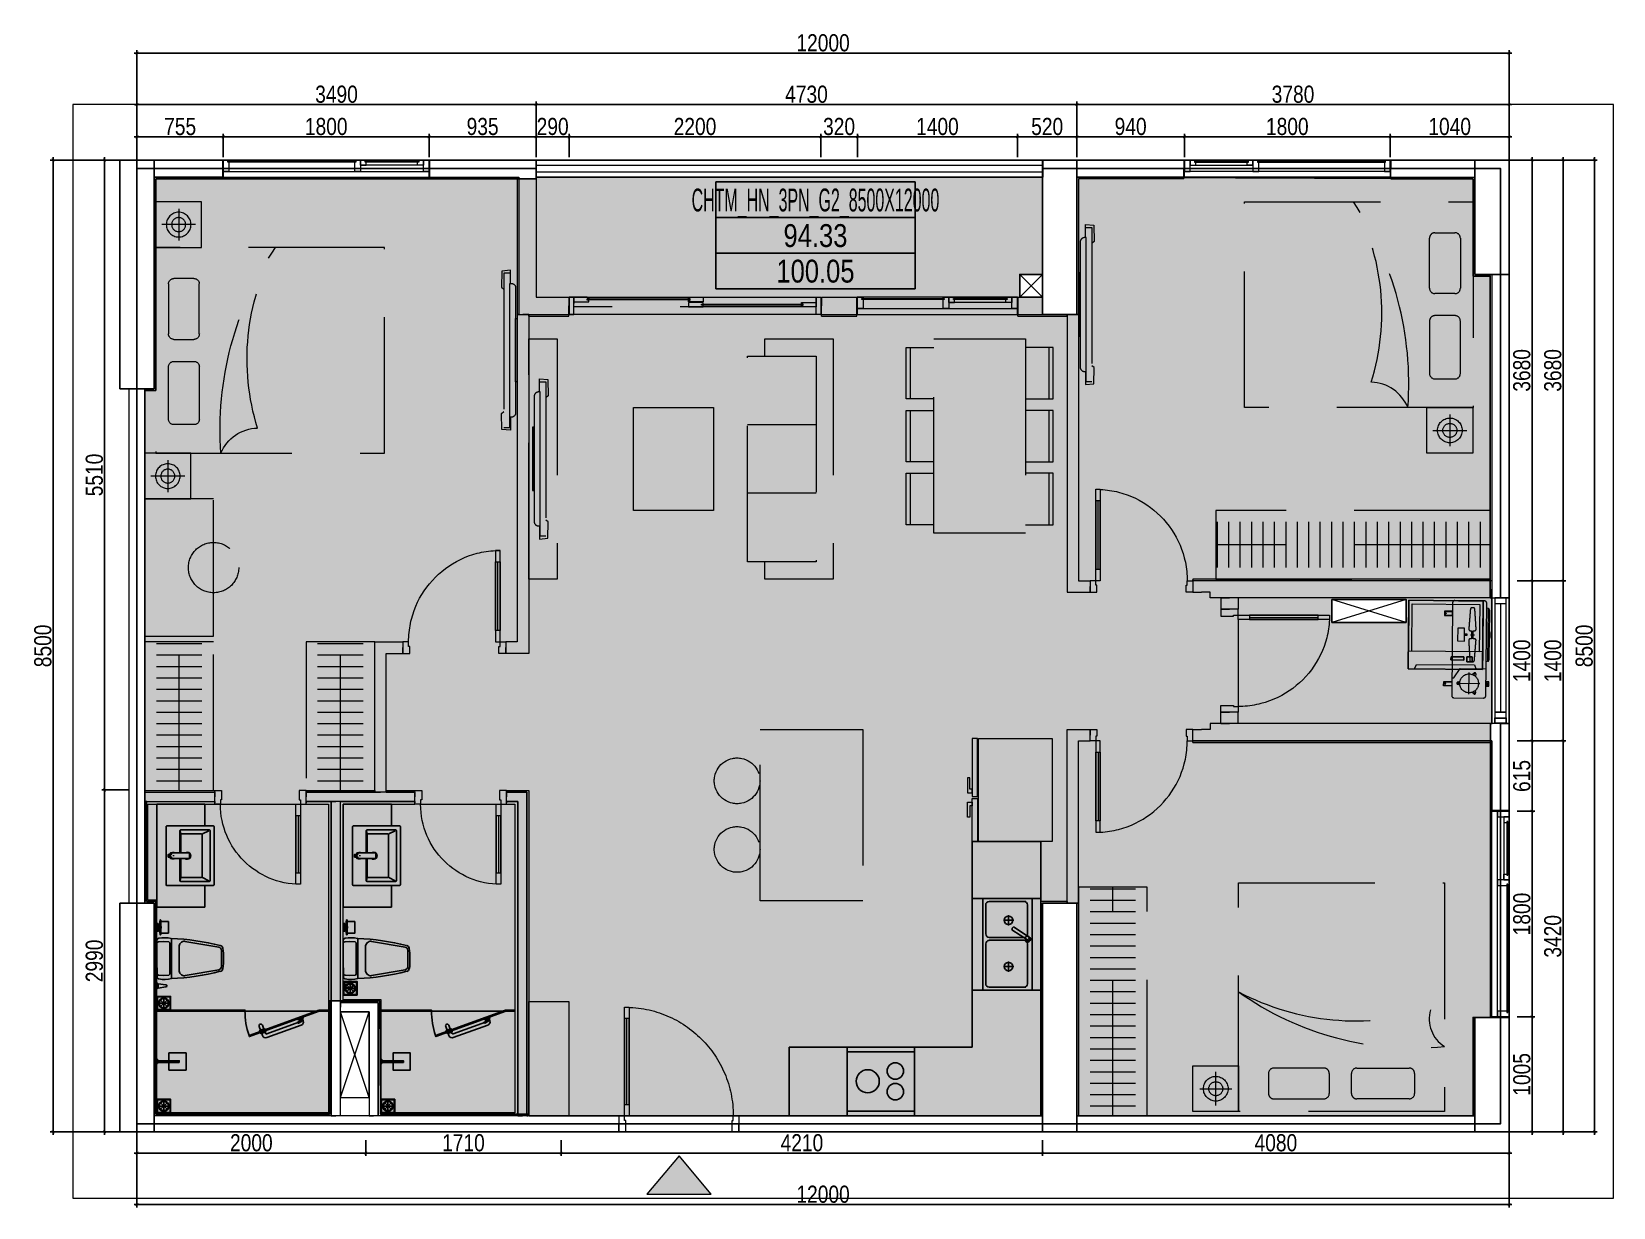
# Paper-space layout 'A1' of a CAD drawing. Extents: x 84 to 637, y 109 to 521.
# The model-space entities are those that its viewports show. They can reach past a viewport. Long polylines and large blocks are cut down to what shows.
import ezdxf
from ezdxf.enums import TextEntityAlignment as Align

# ---------------------------------------------------------------- set-up
doc = ezdxf.new("R2010")
doc.units = 0
doc.linetypes.add('3PN B$0$HIDDENX2', pattern=[0.75, 0.5, -0.25])
doc.linetypes.add('HIDDEN', pattern=[9.525, 6.35, -3.175])
doc.layers.get('0').update_dxf_attribs({"color": 231})
doc.layers.get('DefPoints').update_dxf_attribs({"color": 191})
doc.layers.add('A-AREA-SPACE', color=130, linetype='Continuous', plot=False)
doc.layers.add('A-AREA-WALL-CENTER', color=210, linetype='Continuous', plot=False)
for name, color, linetype in [('A-CONC', 2, 'Continuous'), ('A-DIMS', 8, 'Continuous'), ('A-EQPM', 127, 'Continuous')]:
    doc.layers.add(name, color=color, linetype=linetype)
for name, color, linetype, lineweight in [('A-DOOR', 142, 'Continuous', 9), ('A-FNSH', 253, 'Continuous', 9), ('A-FURN', 251, 'Continuous', 5), ('A-Hatch mau co cau', 7, 'Continuous', 9), ('A-HIDD', 45, 'HIDDEN', 9), ('A-PATT', 252, 'Continuous', 9), ('A-RAIL', 153, 'Continuous', 9), ('A-WALL', 1, 'Continuous', 13), ('A-WALL-INT', 31, 'Continuous', 20), ('A-WALL-PRTN', 6, 'Continuous', 9)]:
    doc.layers.add(name, color=color, linetype=linetype, lineweight=lineweight)
doc.styles.add('VTK_Arial', font='arial.ttf', dxfattribs={"width": 0.8})
doc.dimstyles.new('A-2.5-DIM_LAYOUT', dxfattribs={"dimscale": 0, "dimtxt": 6, "dimasz": 1, "dimexe": 1, "dimexo": 0, "dimgap": 0.5, "dimtad": 1, "dimdec": 0, "dimlfac": -1, "dimzin": 12, "dimdsep": 46, "dimtxsty": 'VTK_Arial', "dimblk": 'ARCHTICK', "dimcen": 0, "dimdle": 1, "dimclrd": 256, "dimclre": 256, "dimclrt": 7, "dimadec": 1, "dimazin": 3, "dimtfac": 1, "dimtdec": 0, "dimtix": 1, "dimtmove": 0, "dimatfit": 2, "dimfxl": 20, "dimtolj": 1, "dimtzin": 0, "dimlwd": -1, "dimlwe": -1, "dimarcsym": 0})

psp = doc.layouts.new('A1')

msp = doc.modelspace()

# ---------------------------------------------------------------- blocks, each defined once
blk = doc.blocks.new('_ArchTick')
at = {"color": 0, "linetype": 'ByBlock', "const_width": 0.15}
blk.add_lwpolyline([(-0.5, -0.5), (0.5, 0.5)], dxfattribs=at)
blk = doc.blocks.new('*D76')
at = {"layer": 'A-DIMS', "ltscale": 0.3, "transparency": 16777216}
for p, q in [((371.68, 483.84), (429.68, 483.84)), ((372.68, 476.72), (372.68, 484.84)), ((428.68, 476.72), (428.68, 484.84))]:
    blk.add_line(p, q, dxfattribs=at)
at = {"layer": 'DefPoints', "color": 0, "ltscale": 0.3, "transparency": 16777216}
for p in [(428.68, 483.84), (372.68, 476.72), (428.68, 476.72)]:
    blk.add_point(p, dxfattribs=at)
at = {"layer": 'A-DIMS', "ltscale": 0.3, "transparency": 16777216, "rotation": 180}
blk.add_blockref('_ArchTick', (372.68, 483.84), dxfattribs=at)
at = {"layer": 'A-DIMS', "ltscale": 0.3, "transparency": 16777216}
blk.add_blockref('_ArchTick', (428.68, 483.84), dxfattribs=at)
at = {"layer": 'A-DIMS', "color": 7, "ltscale": 0.3, "transparency": 16777216, "insert": (400.68, 487.41), "char_height": 6, "attachment_point": 5, "style": 'VTK_Arial'}
blk.add_mtext('\\A1;1400', dxfattribs=at)
blk = doc.blocks.new('*D77')
at = {"layer": 'A-DIMS', "ltscale": 0.3, "transparency": 16777216}
for p, q in [((427.68, 483.84), (450.48, 483.84)), ((428.68, 476.72), (428.68, 484.84)), ((449.48, 476.72), (449.48, 484.84))]:
    blk.add_line(p, q, dxfattribs=at)
at = {"layer": 'DefPoints', "color": 0, "ltscale": 0.3, "transparency": 16777216}
for p in [(449.48, 483.84), (428.68, 476.72), (449.48, 476.72)]:
    blk.add_point(p, dxfattribs=at)
at = {"layer": 'A-DIMS', "ltscale": 0.3, "transparency": 16777216, "rotation": 180}
blk.add_blockref('_ArchTick', (428.68, 483.84), dxfattribs=at)
at = {"layer": 'A-DIMS', "ltscale": 0.3, "transparency": 16777216}
blk.add_blockref('_ArchTick', (449.48, 483.84), dxfattribs=at)
at = {"layer": 'A-DIMS', "color": 7, "ltscale": 0.3, "transparency": 16777216, "insert": (439.08, 487.41), "char_height": 6, "attachment_point": 5, "style": 'VTK_Arial'}
blk.add_mtext('\\A1;520', dxfattribs=at)
blk = doc.blocks.new('*D78')
at = {"layer": 'A-DIMS', "ltscale": 0.3, "transparency": 16777216}
for p, q in [((448.48, 483.84), (488.08, 483.84)), ((449.48, 476.72), (449.48, 484.84)), ((487.08, 476.72), (487.08, 484.84))]:
    blk.add_line(p, q, dxfattribs=at)
at = {"layer": 'DefPoints', "color": 0, "ltscale": 0.3, "transparency": 16777216}
for p in [(487.08, 483.84), (449.48, 476.72), (487.08, 476.72)]:
    blk.add_point(p, dxfattribs=at)
at = {"layer": 'A-DIMS', "ltscale": 0.3, "transparency": 16777216, "rotation": 180}
blk.add_blockref('_ArchTick', (449.48, 483.84), dxfattribs=at)
at = {"layer": 'A-DIMS', "ltscale": 0.3, "transparency": 16777216}
blk.add_blockref('_ArchTick', (487.08, 483.84), dxfattribs=at)
at = {"layer": 'A-DIMS', "color": 7, "ltscale": 0.3, "transparency": 16777216, "insert": (468.28, 487.41), "char_height": 6, "attachment_point": 5, "style": 'VTK_Arial'}
blk.add_mtext('\\A1;940', dxfattribs=at)
blk = doc.blocks.new('*D79')
at = {"layer": 'A-DIMS', "ltscale": 0.3, "transparency": 16777216}
for p, q in [((486.08, 483.84), (560.08, 483.84)), ((487.08, 476.72), (487.08, 484.84)), ((559.08, 476.72), (559.08, 484.84))]:
    blk.add_line(p, q, dxfattribs=at)
at = {"layer": 'DefPoints', "color": 0, "ltscale": 0.3, "transparency": 16777216}
for p in [(559.08, 483.84), (487.08, 476.72), (559.08, 476.72)]:
    blk.add_point(p, dxfattribs=at)
at = {"layer": 'A-DIMS', "ltscale": 0.3, "transparency": 16777216, "rotation": 180}
blk.add_blockref('_ArchTick', (487.08, 483.84), dxfattribs=at)
at = {"layer": 'A-DIMS', "ltscale": 0.3, "transparency": 16777216}
blk.add_blockref('_ArchTick', (559.08, 483.84), dxfattribs=at)
at = {"layer": 'A-DIMS', "color": 7, "ltscale": 0.3, "transparency": 16777216, "insert": (523.08, 487.41), "char_height": 6, "attachment_point": 5, "style": 'VTK_Arial'}
blk.add_mtext('\\A1;1800', dxfattribs=at)
blk = doc.blocks.new('*D80')
at = {"layer": 'A-DIMS', "ltscale": 0.3, "transparency": 16777216}
for p, q in [((558.08, 483.84), (601.68, 483.84)), ((559.08, 476.72), (559.08, 484.84)), ((600.68, 476.72), (600.68, 484.84))]:
    blk.add_line(p, q, dxfattribs=at)
at = {"layer": 'DefPoints', "color": 0, "ltscale": 0.3, "transparency": 16777216}
for p in [(600.68, 483.84), (559.08, 476.72), (600.68, 476.72)]:
    blk.add_point(p, dxfattribs=at)
at = {"layer": 'A-DIMS', "ltscale": 0.3, "transparency": 16777216, "rotation": 180}
blk.add_blockref('_ArchTick', (559.08, 483.84), dxfattribs=at)
at = {"layer": 'A-DIMS', "ltscale": 0.3, "transparency": 16777216}
blk.add_blockref('_ArchTick', (600.68, 483.84), dxfattribs=at)
at = {"layer": 'A-DIMS', "color": 7, "ltscale": 0.3, "transparency": 16777216, "insert": (579.88, 487.41), "char_height": 6, "attachment_point": 5, "style": 'VTK_Arial'}
blk.add_mtext('\\A1;1040', dxfattribs=at)
blk = doc.blocks.new('*D81')
at = {"layer": 'A-DIMS', "ltscale": 0.3, "transparency": 16777216}
for p, q in [((119.68, 495.13), (261.29, 495.13)), ((120.68, 476.74), (120.68, 496.13)), ((260.29, 476.74), (260.29, 496.13))]:
    blk.add_line(p, q, dxfattribs=at)
at = {"layer": 'DefPoints', "color": 0, "ltscale": 0.3, "transparency": 16777216}
for p in [(260.29, 495.13), (120.68, 476.74), (260.29, 476.74)]:
    blk.add_point(p, dxfattribs=at)
at = {"layer": 'A-DIMS', "ltscale": 0.3, "transparency": 16777216, "rotation": 180}
blk.add_blockref('_ArchTick', (120.68, 495.13), dxfattribs=at)
at = {"layer": 'A-DIMS', "ltscale": 0.3, "transparency": 16777216}
blk.add_blockref('_ArchTick', (260.29, 495.13), dxfattribs=at)
at = {"layer": 'A-DIMS', "color": 7, "ltscale": 0.3, "transparency": 16777216, "insert": (190.48, 498.7), "char_height": 6, "attachment_point": 5, "style": 'VTK_Arial'}
blk.add_mtext('\\A1;3490', dxfattribs=at)
blk = doc.blocks.new('*D82')
at = {"layer": 'A-DIMS', "ltscale": 0.3, "transparency": 16777216}
for p, q in [((259.29, 495.13), (450.48, 495.13)), ((260.29, 476.74), (260.29, 496.13)), ((449.48, 476.74), (449.48, 496.13))]:
    blk.add_line(p, q, dxfattribs=at)
at = {"layer": 'DefPoints', "color": 0, "ltscale": 0.3, "transparency": 16777216}
for p in [(449.48, 495.13), (260.29, 476.74), (449.48, 476.74)]:
    blk.add_point(p, dxfattribs=at)
at = {"layer": 'A-DIMS', "ltscale": 0.3, "transparency": 16777216, "rotation": 180}
blk.add_blockref('_ArchTick', (260.29, 495.13), dxfattribs=at)
at = {"layer": 'A-DIMS', "ltscale": 0.3, "transparency": 16777216}
blk.add_blockref('_ArchTick', (449.48, 495.13), dxfattribs=at)
at = {"layer": 'A-DIMS', "color": 7, "ltscale": 0.3, "transparency": 16777216, "insert": (354.88, 498.7), "char_height": 6, "attachment_point": 5, "style": 'VTK_Arial'}
blk.add_mtext('\\A1;4730', dxfattribs=at)
blk = doc.blocks.new('*D83')
at = {"layer": 'A-DIMS', "ltscale": 0.3, "transparency": 16777216}
for p, q in [((448.48, 495.13), (601.68, 495.13)), ((449.48, 476.72), (449.48, 496.13)), ((600.68, 476.72), (600.68, 496.13))]:
    blk.add_line(p, q, dxfattribs=at)
at = {"layer": 'DefPoints', "color": 0, "ltscale": 0.3, "transparency": 16777216}
for p in [(600.68, 495.13), (449.48, 476.72), (600.68, 476.72)]:
    blk.add_point(p, dxfattribs=at)
at = {"layer": 'A-DIMS', "ltscale": 0.3, "transparency": 16777216, "rotation": 180}
blk.add_blockref('_ArchTick', (449.48, 495.13), dxfattribs=at)
at = {"layer": 'A-DIMS', "ltscale": 0.3, "transparency": 16777216}
blk.add_blockref('_ArchTick', (600.68, 495.13), dxfattribs=at)
at = {"layer": 'A-DIMS', "color": 7, "ltscale": 0.3, "transparency": 16777216, "insert": (525.08, 498.7), "char_height": 6, "attachment_point": 5, "style": 'VTK_Arial'}
blk.add_mtext('\\A1;3780', dxfattribs=at)
blk = doc.blocks.new('*D84')
at = {"layer": 'A-DIMS', "ltscale": 0.3, "transparency": 16777216}
for p, q in [((601.68, 513.13), (119.68, 513.13)), ((120.68, 476.72), (120.68, 514.13)), ((600.68, 476.72), (600.68, 514.13))]:
    blk.add_line(p, q, dxfattribs=at)
at = {"layer": 'DefPoints', "color": 0, "ltscale": 0.3, "transparency": 16777216}
for p in [(120.68, 513.13), (120.68, 476.72), (600.68, 476.72)]:
    blk.add_point(p, dxfattribs=at)
at = {"layer": 'A-DIMS', "ltscale": 0.3, "transparency": 16777216, "rotation": 180}
blk.add_blockref('_ArchTick', (120.68, 513.13), dxfattribs=at)
at = {"layer": 'A-DIMS', "ltscale": 0.3, "transparency": 16777216}
blk.add_blockref('_ArchTick', (600.68, 513.13), dxfattribs=at)
at = {"layer": 'A-DIMS', "color": 7, "ltscale": 0.3, "transparency": 16777216, "insert": (360.68, 516.69), "char_height": 6, "attachment_point": 5, "style": 'VTK_Arial'}
blk.add_mtext('\\A1;12000', dxfattribs=at)
blk = doc.blocks.new('*D85')
at = {"layer": 'A-DIMS', "ltscale": 0.3, "transparency": 16777216}
for p, q in [((109.33, 476.72), (109.33, 254.32)), ((114.68, 475.72), (108.33, 475.72)), ((118.06, 255.32), (108.33, 255.32))]:
    blk.add_line(p, q, dxfattribs=at)
at = {"layer": 'DefPoints', "color": 0, "ltscale": 0.3, "transparency": 16777216}
for p in [(114.68, 475.72), (109.33, 255.32), (118.06, 255.32)]:
    blk.add_point(p, dxfattribs=at)
at = {"layer": 'A-DIMS', "ltscale": 0.3, "transparency": 16777216}
for p, rotation in [((109.33, 475.72), 90), ((109.33, 255.32), 270)]:
    blk.add_blockref('_ArchTick', p, dxfattribs=dict(at, rotation=rotation))
at = {"layer": 'A-DIMS', "color": 7, "ltscale": 0.3, "transparency": 16777216, "insert": (105.77, 365.52), "char_height": 6, "attachment_point": 5, "rotation": 90, "style": 'VTK_Arial'}
blk.add_mtext('\\A1;5510', dxfattribs=at)
blk = doc.blocks.new('*D86')
at = {"layer": 'A-DIMS', "ltscale": 0.3, "transparency": 16777216}
for p, q in [((118.06, 255.32), (108.33, 255.32)), ((109.33, 256.32), (109.33, 134.72)), ((109.33, 135.72), (110.33, 135.72))]:
    blk.add_line(p, q, dxfattribs=at)
at = {"layer": 'DefPoints', "color": 0, "ltscale": 0.3, "transparency": 16777216}
for p in [(118.06, 255.32), (109.33, 135.72), (109.33, 135.72)]:
    blk.add_point(p, dxfattribs=at)
at = {"layer": 'A-DIMS', "ltscale": 0.3, "transparency": 16777216}
for p, rotation in [((109.33, 255.32), 90), ((109.33, 135.72), 270)]:
    blk.add_blockref('_ArchTick', p, dxfattribs=dict(at, rotation=rotation))
at = {"layer": 'A-DIMS', "color": 7, "ltscale": 0.3, "transparency": 16777216, "insert": (105.77, 195.52), "char_height": 6, "attachment_point": 5, "rotation": 90, "style": 'VTK_Arial'}
blk.add_mtext('\\A1;2990', dxfattribs=at)
blk = doc.blocks.new('*D87')
at = {"layer": 'A-DIMS', "ltscale": 0.3, "transparency": 16777216}
for p, q in [((91.33, 476.72), (91.33, 134.72)), ((114.68, 475.72), (90.33, 475.72)), ((114.68, 135.72), (90.33, 135.72))]:
    blk.add_line(p, q, dxfattribs=at)
at = {"layer": 'DefPoints', "color": 0, "ltscale": 0.3, "transparency": 16777216}
for p in [(114.68, 475.72), (91.33, 135.72), (114.68, 135.72)]:
    blk.add_point(p, dxfattribs=at)
at = {"layer": 'A-DIMS', "ltscale": 0.3, "transparency": 16777216}
for p, rotation in [((91.33, 475.72), 90), ((91.33, 135.72), 270)]:
    blk.add_blockref('_ArchTick', p, dxfattribs=dict(at, rotation=rotation))
at = {"layer": 'A-DIMS', "color": 7, "ltscale": 0.3, "transparency": 16777216, "insert": (87.77, 305.72), "char_height": 6, "attachment_point": 5, "rotation": 90, "style": 'VTK_Arial'}
blk.add_mtext('\\A1;8500', dxfattribs=at)
blk = doc.blocks.new('*D88')
at = {"layer": 'A-DIMS', "ltscale": 0.3, "transparency": 16777216}
for p, q in [((120.68, 132.83), (120.68, 127.29)), ((200.68, 132.83), (200.68, 127.29)), ((119.68, 128.29), (201.68, 128.29))]:
    blk.add_line(p, q, dxfattribs=at)
at = {"layer": 'DefPoints', "color": 0, "ltscale": 0.3, "transparency": 16777216}
for p in [(120.68, 132.83), (200.68, 132.83), (200.68, 128.29)]:
    blk.add_point(p, dxfattribs=at)
at = {"layer": 'A-DIMS', "ltscale": 0.3, "transparency": 16777216, "rotation": 180}
blk.add_blockref('_ArchTick', (120.68, 128.29), dxfattribs=at)
at = {"layer": 'A-DIMS', "ltscale": 0.3, "transparency": 16777216}
blk.add_blockref('_ArchTick', (200.68, 128.29), dxfattribs=at)
at = {"layer": 'A-DIMS', "color": 7, "ltscale": 0.3, "transparency": 16777216, "insert": (160.68, 131.86), "char_height": 6, "attachment_point": 5, "style": 'VTK_Arial'}
blk.add_mtext('\\A1;2000', dxfattribs=at)
blk = doc.blocks.new('*D89')
at = {"layer": 'A-DIMS', "ltscale": 0.3, "transparency": 16777216}
for p, q in [((200.68, 132.83), (200.68, 127.29)), ((269.09, 132.83), (269.09, 127.29)), ((199.68, 128.29), (270.09, 128.29))]:
    blk.add_line(p, q, dxfattribs=at)
at = {"layer": 'DefPoints', "color": 0, "ltscale": 0.3, "transparency": 16777216}
for p in [(200.68, 132.83), (269.09, 132.83), (269.09, 128.29)]:
    blk.add_point(p, dxfattribs=at)
at = {"layer": 'A-DIMS', "ltscale": 0.3, "transparency": 16777216, "rotation": 180}
blk.add_blockref('_ArchTick', (200.68, 128.29), dxfattribs=at)
at = {"layer": 'A-DIMS', "ltscale": 0.3, "transparency": 16777216}
blk.add_blockref('_ArchTick', (269.09, 128.29), dxfattribs=at)
at = {"layer": 'A-DIMS', "color": 7, "ltscale": 0.3, "transparency": 16777216, "insert": (234.88, 131.86), "char_height": 6, "attachment_point": 5, "style": 'VTK_Arial'}
blk.add_mtext('\\A1;1710', dxfattribs=at)
blk = doc.blocks.new('*D90')
at = {"layer": 'A-DIMS', "ltscale": 0.3, "transparency": 16777216}
for p, q in [((269.09, 132.83), (269.09, 127.29)), ((437.48, 132.83), (437.48, 127.29)), ((268.09, 128.29), (438.48, 128.29))]:
    blk.add_line(p, q, dxfattribs=at)
at = {"layer": 'DefPoints', "color": 0, "ltscale": 0.3, "transparency": 16777216}
for p in [(269.09, 132.83), (437.48, 132.83), (437.48, 128.29)]:
    blk.add_point(p, dxfattribs=at)
at = {"layer": 'A-DIMS', "ltscale": 0.3, "transparency": 16777216, "rotation": 180}
blk.add_blockref('_ArchTick', (269.09, 128.29), dxfattribs=at)
at = {"layer": 'A-DIMS', "ltscale": 0.3, "transparency": 16777216}
blk.add_blockref('_ArchTick', (437.48, 128.29), dxfattribs=at)
at = {"layer": 'A-DIMS', "color": 7, "ltscale": 0.3, "transparency": 16777216, "insert": (353.28, 131.86), "char_height": 6, "attachment_point": 5, "style": 'VTK_Arial'}
blk.add_mtext('\\A1;4210', dxfattribs=at)
blk = doc.blocks.new('*D91')
at = {"layer": 'A-DIMS', "ltscale": 0.3, "transparency": 16777216}
for p, q in [((437.48, 132.83), (437.48, 127.29)), ((600.68, 132.83), (600.68, 127.29)), ((436.48, 128.29), (601.68, 128.29))]:
    blk.add_line(p, q, dxfattribs=at)
at = {"layer": 'DefPoints', "color": 0, "ltscale": 0.3, "transparency": 16777216}
for p in [(437.48, 132.83), (600.68, 132.83), (600.68, 128.29)]:
    blk.add_point(p, dxfattribs=at)
at = {"layer": 'A-DIMS', "ltscale": 0.3, "transparency": 16777216, "rotation": 180}
blk.add_blockref('_ArchTick', (437.48, 128.29), dxfattribs=at)
at = {"layer": 'A-DIMS', "ltscale": 0.3, "transparency": 16777216}
blk.add_blockref('_ArchTick', (600.68, 128.29), dxfattribs=at)
at = {"layer": 'A-DIMS', "color": 7, "ltscale": 0.3, "transparency": 16777216, "insert": (519.08, 131.86), "char_height": 6, "attachment_point": 5, "style": 'VTK_Arial'}
blk.add_mtext('\\A1;4080', dxfattribs=at)
blk = doc.blocks.new('*D92')
at = {"layer": 'A-DIMS', "ltscale": 0.3, "transparency": 16777216}
for p, q in [((120.68, 132.83), (120.68, 109.29)), ((600.68, 132.83), (600.68, 109.29)), ((119.68, 110.29), (601.68, 110.29))]:
    blk.add_line(p, q, dxfattribs=at)
at = {"layer": 'DefPoints', "color": 0, "ltscale": 0.3, "transparency": 16777216}
for p in [(120.68, 132.83), (600.68, 132.83), (600.68, 110.29)]:
    blk.add_point(p, dxfattribs=at)
at = {"layer": 'A-DIMS', "ltscale": 0.3, "transparency": 16777216, "rotation": 180}
blk.add_blockref('_ArchTick', (120.68, 110.29), dxfattribs=at)
at = {"layer": 'A-DIMS', "ltscale": 0.3, "transparency": 16777216}
blk.add_blockref('_ArchTick', (600.68, 110.29), dxfattribs=at)
at = {"layer": 'A-DIMS', "color": 7, "ltscale": 0.3, "transparency": 16777216, "insert": (360.68, 113.86), "char_height": 6, "attachment_point": 5, "style": 'VTK_Arial'}
blk.add_mtext('\\A1;12000', dxfattribs=at)
blk = doc.blocks.new('*D93')
at = {"layer": 'A-DIMS', "ltscale": 0.3, "transparency": 16777216}
for p, q in [((603.45, 175.92), (609.7, 175.92)), ((608.7, 134.72), (608.7, 176.92)), ((603.45, 135.72), (609.7, 135.72))]:
    blk.add_line(p, q, dxfattribs=at)
at = {"layer": 'DefPoints', "color": 0, "ltscale": 0.3, "transparency": 16777216}
for p in [(603.45, 175.92), (608.7, 175.92), (603.45, 135.72)]:
    blk.add_point(p, dxfattribs=at)
at = {"layer": 'A-DIMS', "ltscale": 0.3, "transparency": 16777216}
for p, rotation in [((608.7, 175.92), 90), ((608.7, 135.72), 270)]:
    blk.add_blockref('_ArchTick', p, dxfattribs=dict(at, rotation=rotation))
at = {"layer": 'A-DIMS', "color": 7, "ltscale": 0.3, "transparency": 16777216, "insert": (605.13, 155.82), "char_height": 6, "attachment_point": 5, "rotation": 90, "style": 'VTK_Arial'}
blk.add_mtext('\\A1;1005', dxfattribs=at)
blk = doc.blocks.new('*D94')
at = {"layer": 'A-DIMS', "ltscale": 0.3, "transparency": 16777216}
for p, q in [((603.45, 247.92), (609.7, 247.92)), ((608.7, 174.92), (608.7, 248.92)), ((603.45, 175.92), (609.7, 175.92))]:
    blk.add_line(p, q, dxfattribs=at)
at = {"layer": 'DefPoints', "color": 0, "ltscale": 0.3, "transparency": 16777216}
for p in [(603.45, 247.92), (608.7, 247.92), (603.45, 175.92)]:
    blk.add_point(p, dxfattribs=at)
at = {"layer": 'A-DIMS', "ltscale": 0.3, "transparency": 16777216}
for p, rotation in [((608.7, 247.92), 90), ((608.7, 175.92), 270)]:
    blk.add_blockref('_ArchTick', p, dxfattribs=dict(at, rotation=rotation))
at = {"layer": 'A-DIMS', "color": 7, "ltscale": 0.3, "transparency": 16777216, "insert": (605.13, 211.92), "char_height": 6, "attachment_point": 5, "rotation": 90, "style": 'VTK_Arial'}
blk.add_mtext('\\A1;1800', dxfattribs=at)
blk = doc.blocks.new('*D95')
at = {"layer": 'A-DIMS', "ltscale": 0.3, "transparency": 16777216}
for p, q in [((603.45, 272.52), (620.54, 272.52)), ((619.54, 134.72), (619.54, 273.52)), ((603.45, 135.72), (620.54, 135.72))]:
    blk.add_line(p, q, dxfattribs=at)
at = {"layer": 'DefPoints', "color": 0, "ltscale": 0.3, "transparency": 16777216}
for p in [(603.45, 272.52), (619.54, 272.52), (603.45, 135.72)]:
    blk.add_point(p, dxfattribs=at)
at = {"layer": 'A-DIMS', "ltscale": 0.3, "transparency": 16777216}
for p, rotation in [((619.54, 272.52), 90), ((619.54, 135.72), 270)]:
    blk.add_blockref('_ArchTick', p, dxfattribs=dict(at, rotation=rotation))
at = {"layer": 'A-DIMS', "color": 7, "ltscale": 0.3, "transparency": 16777216, "insert": (615.97, 204.12), "char_height": 6, "attachment_point": 5, "rotation": 90, "style": 'VTK_Arial'}
blk.add_mtext('\\A1;3420', dxfattribs=at)
blk = doc.blocks.new('*D96')
at = {"layer": 'A-DIMS', "ltscale": 0.3, "transparency": 16777216}
for p, q in [((603.45, 328.52), (620.54, 328.52)), ((619.54, 271.52), (619.54, 329.52)), ((603.45, 272.52), (620.54, 272.52))]:
    blk.add_line(p, q, dxfattribs=at)
at = {"layer": 'DefPoints', "color": 0, "ltscale": 0.3, "transparency": 16777216}
for p in [(603.45, 328.52), (619.54, 328.52), (603.45, 272.52)]:
    blk.add_point(p, dxfattribs=at)
at = {"layer": 'A-DIMS', "ltscale": 0.3, "transparency": 16777216}
for p, rotation in [((619.54, 328.52), 90), ((619.54, 272.52), 270)]:
    blk.add_blockref('_ArchTick', p, dxfattribs=dict(at, rotation=rotation))
at = {"layer": 'A-DIMS', "color": 7, "ltscale": 0.3, "transparency": 16777216, "insert": (615.98, 300.52), "char_height": 6, "attachment_point": 5, "rotation": 90, "style": 'VTK_Arial'}
blk.add_mtext('\\A1;1400', dxfattribs=at)
blk = doc.blocks.new('*D97')
at = {"layer": 'A-DIMS', "ltscale": 0.3, "transparency": 16777216}
for p, q in [((619.54, 327.52), (619.54, 476.72)), ((603.45, 475.72), (620.54, 475.72)), ((603.45, 328.52), (620.54, 328.52))]:
    blk.add_line(p, q, dxfattribs=at)
at = {"layer": 'DefPoints', "color": 0, "ltscale": 0.3, "transparency": 16777216}
for p in [(603.45, 475.72), (619.54, 475.72), (603.45, 328.52)]:
    blk.add_point(p, dxfattribs=at)
at = {"layer": 'A-DIMS', "ltscale": 0.3, "transparency": 16777216}
for p, rotation in [((619.54, 475.72), 90), ((619.54, 328.52), 270)]:
    blk.add_blockref('_ArchTick', p, dxfattribs=dict(at, rotation=rotation))
at = {"layer": 'A-DIMS', "color": 7, "ltscale": 0.3, "transparency": 16777216, "insert": (615.97, 402.12), "char_height": 6, "attachment_point": 5, "rotation": 90, "style": 'VTK_Arial'}
blk.add_mtext('\\A1;3680', dxfattribs=at)
blk = doc.blocks.new('*D98')
at = {"layer": 'A-DIMS', "ltscale": 0.3, "transparency": 16777216}
for p, q in [((630.5, 476.72), (630.5, 134.72)), ((603.45, 475.72), (631.5, 475.72)), ((603.45, 135.72), (631.5, 135.72))]:
    blk.add_line(p, q, dxfattribs=at)
at = {"layer": 'DefPoints', "color": 0, "ltscale": 0.3, "transparency": 16777216}
for p in [(603.45, 475.72), (603.45, 135.72), (630.5, 135.72)]:
    blk.add_point(p, dxfattribs=at)
at = {"layer": 'A-DIMS', "ltscale": 0.3, "transparency": 16777216}
for p, rotation in [((630.5, 475.72), 90), ((630.5, 135.72), 270)]:
    blk.add_blockref('_ArchTick', p, dxfattribs=dict(at, rotation=rotation))
at = {"layer": 'A-DIMS', "color": 7, "ltscale": 0.3, "transparency": 16777216, "insert": (626.94, 305.72), "char_height": 6, "attachment_point": 5, "rotation": 90, "style": 'VTK_Arial'}
blk.add_mtext('\\A1;8500', dxfattribs=at)
blk = doc.blocks.new('*D99')
at = {"layer": 'A-DIMS', "transparency": 16777216}
for p, q in [((223.88, 483.84), (149.88, 483.84)), ((150.88, 476.74), (150.88, 484.84)), ((222.88, 476.74), (222.88, 484.84))]:
    blk.add_line(p, q, dxfattribs=at)
at = {"layer": 'DefPoints', "color": 0, "transparency": 16777216}
for p in [(150.88, 483.84), (150.88, 476.74), (222.88, 476.74)]:
    blk.add_point(p, dxfattribs=at)
at = {"layer": 'A-DIMS', "transparency": 16777216, "rotation": 180}
blk.add_blockref('_ArchTick', (150.88, 483.84), dxfattribs=at)
at = {"layer": 'A-DIMS', "transparency": 16777216}
blk.add_blockref('_ArchTick', (222.88, 483.84), dxfattribs=at)
at = {"layer": 'A-DIMS', "color": 7, "transparency": 16777216, "insert": (186.88, 487.41), "char_height": 6, "attachment_point": 5, "style": 'VTK_Arial'}
blk.add_mtext('\\A1;1800', dxfattribs=at)
blk = doc.blocks.new('*D100')
at = {"layer": 'A-DIMS', "transparency": 16777216}
for p, q in [((151.88, 483.84), (119.68, 483.84)), ((120.68, 476.74), (120.68, 484.84)), ((150.88, 476.74), (150.88, 484.84))]:
    blk.add_line(p, q, dxfattribs=at)
at = {"layer": 'DefPoints', "color": 0, "transparency": 16777216}
for p in [(120.68, 483.84), (120.68, 476.74), (150.88, 476.74)]:
    blk.add_point(p, dxfattribs=at)
at = {"layer": 'A-DIMS', "transparency": 16777216, "rotation": 180}
blk.add_blockref('_ArchTick', (120.68, 483.84), dxfattribs=at)
at = {"layer": 'A-DIMS', "transparency": 16777216}
blk.add_blockref('_ArchTick', (150.88, 483.84), dxfattribs=at)
at = {"layer": 'A-DIMS', "color": 7, "transparency": 16777216, "insert": (135.78, 487.39), "char_height": 6, "attachment_point": 5, "style": 'VTK_Arial'}
blk.add_mtext('\\A1;755', dxfattribs=at)
blk = doc.blocks.new('*D101')
at = {"layer": 'A-DIMS', "transparency": 16777216}
for p, q in [((373.68, 483.84), (358.89, 483.84)), ((359.89, 476.72), (359.89, 484.84)), ((372.68, 476.72), (372.68, 484.84))]:
    blk.add_line(p, q, dxfattribs=at)
at = {"layer": 'DefPoints', "color": 0, "transparency": 16777216}
for p in [(359.89, 483.84), (359.89, 476.72), (372.68, 476.72)]:
    blk.add_point(p, dxfattribs=at)
at = {"layer": 'A-DIMS', "transparency": 16777216, "rotation": 180}
blk.add_blockref('_ArchTick', (359.89, 483.84), dxfattribs=at)
at = {"layer": 'A-DIMS', "transparency": 16777216}
blk.add_blockref('_ArchTick', (372.68, 483.84), dxfattribs=at)
at = {"layer": 'A-DIMS', "color": 7, "transparency": 16777216, "insert": (366.28, 487.41), "char_height": 6, "attachment_point": 5, "style": 'VTK_Arial'}
blk.add_mtext('\\A1;320', dxfattribs=at)
blk = doc.blocks.new('*D102')
at = {"layer": 'A-DIMS', "transparency": 16777216}
for p, q in [((360.89, 483.84), (270.89, 483.84)), ((271.89, 476.74), (271.89, 484.84)), ((359.89, 476.74), (359.89, 484.84))]:
    blk.add_line(p, q, dxfattribs=at)
at = {"layer": 'DefPoints', "color": 0, "transparency": 16777216}
for p in [(271.89, 483.84), (271.89, 476.74), (359.89, 476.74)]:
    blk.add_point(p, dxfattribs=at)
at = {"layer": 'A-DIMS', "transparency": 16777216, "rotation": 180}
blk.add_blockref('_ArchTick', (271.89, 483.84), dxfattribs=at)
at = {"layer": 'A-DIMS', "transparency": 16777216}
blk.add_blockref('_ArchTick', (359.89, 483.84), dxfattribs=at)
at = {"layer": 'A-DIMS', "color": 7, "transparency": 16777216, "insert": (315.89, 487.41), "char_height": 6, "attachment_point": 5, "style": 'VTK_Arial'}
blk.add_mtext('\\A1;2200', dxfattribs=at)
blk = doc.blocks.new('*D103')
at = {"layer": 'A-DIMS', "transparency": 16777216}
for p, q in [((260.29, 476.74), (260.29, 484.84)), ((271.89, 483.84), (260.29, 483.84)), ((271.89, 476.74), (271.89, 484.84))]:
    blk.add_line(p, q, dxfattribs=at)
at = {"layer": 'DefPoints', "color": 0, "transparency": 16777216}
for p in [(260.29, 483.84), (260.29, 476.74), (271.89, 476.74)]:
    blk.add_point(p, dxfattribs=at)
at = {"layer": 'A-DIMS', "color": 7, "transparency": 16777216, "insert": (266.09, 487.41), "char_height": 6, "attachment_point": 5, "style": 'VTK_Arial'}
blk.add_mtext('\\A1;290', dxfattribs=at)
blk = doc.blocks.new('*D104')
at = {"layer": 'A-DIMS', "transparency": 16777216}
for p, q in [((261.29, 483.84), (221.88, 483.84)), ((222.88, 476.74), (222.88, 484.84)), ((260.29, 476.74), (260.29, 484.84))]:
    blk.add_line(p, q, dxfattribs=at)
at = {"layer": 'DefPoints', "color": 0, "transparency": 16777216}
for p in [(222.88, 483.84), (222.88, 476.74), (260.29, 476.74)]:
    blk.add_point(p, dxfattribs=at)
at = {"layer": 'A-DIMS', "transparency": 16777216, "rotation": 180}
blk.add_blockref('_ArchTick', (222.88, 483.84), dxfattribs=at)
at = {"layer": 'A-DIMS', "transparency": 16777216}
blk.add_blockref('_ArchTick', (260.29, 483.84), dxfattribs=at)
at = {"layer": 'A-DIMS', "color": 7, "transparency": 16777216, "insert": (241.58, 487.41), "char_height": 6, "attachment_point": 5, "style": 'VTK_Arial'}
blk.add_mtext('\\A1;935', dxfattribs=at)
blk = doc.blocks.new('*D105')
at = {"layer": 'A-DIMS', "transparency": 16777216}
for p, q in [((603.45, 272.52), (609.7, 272.52)), ((608.7, 246.92), (608.7, 273.52)), ((603.45, 247.92), (609.7, 247.92))]:
    blk.add_line(p, q, dxfattribs=at)
at = {"layer": 'DefPoints', "color": 0, "transparency": 16777216}
for p in [(603.45, 272.52), (608.7, 272.52), (603.45, 247.92)]:
    blk.add_point(p, dxfattribs=at)
at = {"layer": 'A-DIMS', "transparency": 16777216}
for p, rotation in [((608.7, 272.52), 90), ((608.7, 247.92), 270)]:
    blk.add_blockref('_ArchTick', p, dxfattribs=dict(at, rotation=rotation))
at = {"layer": 'A-DIMS', "color": 7, "transparency": 16777216, "insert": (605.13, 260.22), "char_height": 6, "attachment_point": 5, "rotation": 90, "style": 'VTK_Arial'}
blk.add_mtext('\\A1;615', dxfattribs=at)
blk = doc.blocks.new('*D106')
at = {"layer": 'A-DIMS', "transparency": 16777216}
for p, q in [((603.45, 328.52), (609.7, 328.52)), ((608.7, 271.52), (608.7, 329.52)), ((603.45, 272.52), (609.7, 272.52))]:
    blk.add_line(p, q, dxfattribs=at)
at = {"layer": 'DefPoints', "color": 0, "transparency": 16777216}
for p in [(603.45, 328.52), (608.7, 328.52), (603.45, 272.52)]:
    blk.add_point(p, dxfattribs=at)
at = {"layer": 'A-DIMS', "transparency": 16777216}
for p, rotation in [((608.7, 328.52), 90), ((608.7, 272.52), 270)]:
    blk.add_blockref('_ArchTick', p, dxfattribs=dict(at, rotation=rotation))
at = {"layer": 'A-DIMS', "color": 7, "transparency": 16777216, "insert": (605.13, 300.52), "char_height": 6, "attachment_point": 5, "rotation": 90, "style": 'VTK_Arial'}
blk.add_mtext('\\A1;1400', dxfattribs=at)
blk = doc.blocks.new('*D107')
at = {"layer": 'A-DIMS', "transparency": 16777216}
for p, q in [((608.7, 327.52), (608.7, 476.72)), ((603.45, 475.72), (609.7, 475.72)), ((603.45, 328.52), (609.7, 328.52))]:
    blk.add_line(p, q, dxfattribs=at)
at = {"layer": 'DefPoints', "color": 0, "transparency": 16777216}
for p in [(603.45, 475.72), (608.7, 475.72), (603.45, 328.52)]:
    blk.add_point(p, dxfattribs=at)
at = {"layer": 'A-DIMS', "transparency": 16777216}
for p, rotation in [((608.7, 475.72), 90), ((608.7, 328.52), 270)]:
    blk.add_blockref('_ArchTick', p, dxfattribs=dict(at, rotation=rotation))
at = {"layer": 'A-DIMS', "color": 7, "transparency": 16777216, "insert": (605.13, 402.12), "char_height": 6, "attachment_point": 5, "rotation": 90, "style": 'VTK_Arial'}
blk.add_mtext('\\A1;3680', dxfattribs=at)
blk = doc.blocks.new('DT-CAN')
at = {"layer": 'DefPoints'}
for p, q in [((-871, 0), (871, 0)), ((-871, -934), (-871, 0)), ((871, -934), (871, 0)), ((-871, -311), (871, -311)), ((-871, -623), (871, -623)), ((-871, -934), (871, -934))]:
    blk.add_line(p, q, dxfattribs=at)
at = {"layer": 'DefPoints', "color": 7, "style": 'VTK_Arial', "width": 0.5}
blk.add_attdef('LOAICAN', text='', height=200, dxfattribs=at).set_placement((0, -258), align=Align.CENTER)
at = {"layer": 'DefPoints', "color": 5, "style": 'VTK_Arial', "width": 0.8}
blk.add_attdef('DT-TT', text='', height=200, dxfattribs=at).set_placement((0, -569), align=Align.CENTER)
at = {"layer": 'DefPoints', "color": 6, "style": 'VTK_Arial', "width": 0.8}
blk.add_attdef('DT-TIM', text='', height=200, dxfattribs=at).set_placement((0, -880), align=Align.CENTER)
blk = doc.blocks.new('F-BEP-DAOBEP-01')
at = {"linetype": 'HIDDEN', "ltscale": 0.3}
blk.add_lwpolyline([(1500, 0), (0, 0), (0, 900), (1500, 900)], close=True, dxfattribs=at)
for centre in [(450, 1100), (1050, 1100)]:
    blk.add_circle(centre, 200, dxfattribs=at)
blk = doc.blocks.new('s1_giuong_2000x1800')
at = {"linetype": 'HIDDEN', "ltscale": 0.3}
for p, q in [((333, 1539), (159, 1539)), ((111, 1491), (111, 1055)), ((380, 1055), (380, 1491)), ((159, 1007), (333, 1007)), ((111, 309), (111, 766)), ((159, 814), (333, 814)), ((380, 766), (380, 309)), ((333, 261), (159, 261))]:
    blk.add_line(p, q, dxfattribs=at)
blk.add_lwpolyline([(2000, 1800), (2000, 0), (0, 0), (0, 1800), (2000, 1800)], dxfattribs=at)
for centre, radius, start, end in [((3190, 269), 2634, 144.4608, 185.8547), ((3015, 769), 2222, 152.3435, 196.9556), ((159, 1491), 47.8, 90, 180), ((333, 1491), 47.8, 0, 90), ((159, 1055), 47.8, 180, 270), ((333, 1055), 47.8, 270, 0), ((159, 766), 47.8, 90, 180), ((333, 766), 47.8, 0, 90), ((159, 309), 47.8, 180, 270), ((333, 309), 47.8, 270, 0), ((809, -149), 282, 73.3332, 147.9618)]:
    blk.add_arc(centre, radius, start, end, dxfattribs=at)
blk = doc.blocks.new('A$C99de5d64')
at = {"layer": 'A-Hatch mau co cau', "true_color": 0xb30000}
h = blk.add_hatch(color=12, dxfattribs=at)
h.dxf.hatch_style = 1
h.paths.add_polyline_path([(-174.8, 210), (0, 0), (175.2, 210)])
at = {"layer": 'A-Hatch mau co cau', "color": 12, "true_color": 0xb30000}
blk.add_lwpolyline([(-174.8, 210), (0, 0), (175.2, 210)], close=True, dxfattribs=at)
blk = doc.blocks.new('*U72')
at = {"linetype": 'HIDDEN', "ltscale": 0.3}
for p, q in [((86, 500), (86, 101)), ((186, 500), (186, 101)), ((286, 500), (286, 101)), ((386, 500), (386, 101)), ((486, 500), (486, 101)), ((586, 500), (586, 101)), ((686, 500), (686, 101)), ((786, 500), (786, 101)), ((886, 500), (886, 101)), ((986, 500), (986, 101)), ((1086, 500), (1086, 101)), ((1186, 500), (1186, 101)), ((1286, 500), (1286, 101)), ((0, 300), (1300, 300))]:
    blk.add_line(p, q, dxfattribs=at)
blk.add_lwpolyline([(0, 0), (1300, 0), (1300, 600), (0, 600)], close=True, dxfattribs=at)
blk = doc.blocks.new('*U16')
at = {"linetype": 'HIDDEN', "ltscale": 0.3}
for p, q in [((-750, -150), (-750, -1950)), ((-150, -150), (-750, -150)), ((-150, -1950), (-150, -150)), ((-150, -750), (-750, -750)), ((-150, -1350), (-750, -1350)), ((-750, -1950), (-150, -1950))]:
    blk.add_line(p, q, dxfattribs=at)
blk.add_lwpolyline([(-600, -1950), (-600, -2100), (0, -2100), (0, 0), (-600, 0), (-600, -150)], dxfattribs=at)
blk = doc.blocks.new('*U12')
at = {"linetype": 'HIDDEN', "ltscale": 0.3}
for p, q in [((75, 644), (75, 400)), ((525, 644), (75, 644)), ((75, 609), (525, 609)), ((525, 400), (525, 644)), ((1075, 644), (625, 644)), ((625, 644), (625, 400)), ((625, 609), (1075, 609)), ((1075, 400), (1075, 644)), ((1625, 644), (1175, 644)), ((1175, 644), (1175, 400)), ((1175, 609), (1625, 609)), ((1625, 400), (1625, 644)), ((1700, 400), (0, 400)), ((0, 400), (0, -400)), ((1700, -400), (1700, 400)), ((0, -400), (1700, -400)), ((75, -644), (75, -400)), ((525, -400), (525, -644)), ((625, -644), (625, -400)), ((1075, -400), (1075, -644)), ((1175, -644), (1175, -400)), ((1625, -400), (1625, -644)), ((525, -609), (75, -609)), ((525, -644), (75, -644)), ((1075, -609), (625, -609)), ((1075, -644), (625, -644)), ((1625, -609), (1175, -609)), ((1625, -644), (1175, -644))]:
    blk.add_line(p, q, dxfattribs=at)
blk = doc.blocks.new('*U71')
at = {"linetype": 'HIDDEN', "ltscale": 0.3}
for p, q in [((650, 0), (0, 0)), ((0, 0), (0, -600)), ((0, 0), (0, -444)), ((0, 0), (650, 0)), ((650, -600), (650, 0)), ((650, 0), (650, -444)), ((30, -30), (620, -30)), ((30, -444), (30, -30)), ((620, -30), (620, -444)), ((0, -600), (0, -444)), ((650, -444), (0, -444)), ((620, -444), (30, -444)), ((373, -490), (373, -518)), ((484, -490), (373, -490)), ((373, -518), (484, -518)), ((484, -518), (484, -490)), ((512, -490), (512, -532)), ((558, -490), (512, -490)), ((512, -532), (558, -532)), ((558, -532), (558, -490)), ((650, -600), (650, -444)), ((0, -600), (650, -600)), ((0, -600), (650, -600)), ((56, -600), (72, -560)), ((72, -560), (578, -560)), ((578, -560), (594, -600))]:
    blk.add_line(p, q, dxfattribs=at)
for points in [[(650, -600), (0, -600), (0, 0), (650, 0)], [(650, -600), (0, -600), (0, -444), (0, 0), (650, 0), (650, -444)], [(30, -444), (30, -30), (620, -30), (620, -444)], [(484, -518), (373, -518), (373, -490), (484, -490)], [(558, -532), (512, -532), (512, -490), (558, -490)]]:
    blk.add_lwpolyline(points, close=True, dxfattribs=at)
blk = doc.blocks.new('*U109')
at = {"linetype": 'HIDDEN', "ltscale": 0.3, "extrusion": (0, 0, -1)}
for p, q in [((0, 700), (376, 700)), ((0, 654), (0, 700)), ((212, 740), (343, 740)), ((212, 721), (212, 740)), ((312, 721), (212, 721)), ((312, 700), (312, 721)), ((343, 700), (312, 700)), ((343, 740), (343, 700)), ((376, 700), (376, 654)), ((900, 700), (392, 700)), ((392, 700), (392, 654)), ((556, 740), (425, 740)), ((425, 740), (425, 700)), ((425, 700), (456, 700)), ((456, 700), (456, 721)), ((456, 721), (556, 721)), ((556, 721), (556, 740)), ((900, 654), (900, 700)), ((376, 654), (0, 654)), ((0, 0), (0, 645)), ((0, 645), (900, 645)), ((392, 654), (900, 654)), ((900, 645), (900, 0)), ((900, 0), (0, 0))]:
    blk.add_line(p, q, dxfattribs=at)
blk = doc.blocks.new('F-PN-GIUONG-2000X1800')
at = {"linetype": 'HIDDEN', "ltscale": 0.3}
for p, q in [((333, -251), (159, -251)), ((111, -298), (111, -756)), ((380, -756), (380, -298)), ((159, -804), (333, -804)), ((111, -1481), (111, -1044)), ((159, -996), (333, -996)), ((380, -1044), (380, -1481)), ((333, -1529), (159, -1529))]:
    blk.add_line(p, q, dxfattribs=at)
blk.add_lwpolyline([(2000, 0), (2000, -1800), (0, -1800), (0, 0), (2000, 0)], dxfattribs=at)
for centre, radius, start, end in [((3425, -206), 2863, 175.8647, 213.8198), ((899, 135), 356, 202.3222, 268.4967), ((159, -298), 47.8, 90, 180), ((333, -298), 47.8, 0, 90), ((2828, -825), 2030, 162.6746, 208.6994), ((159, -756), 47.8, 180, 270), ((333, -756), 47.8, 270, 0), ((159, -1044), 47.8, 90, 180), ((333, -1044), 47.8, 0, 90), ((159, -1481), 47.8, 180, 270), ((333, -1481), 47.8, 270, 0)]:
    blk.add_arc(centre, radius, start, end, dxfattribs=at)
blk = doc.blocks.new('*U70')
at = {"linetype": 'HIDDEN', "ltscale": 0.3}
blk.add_lwpolyline([(600, 0), (0, 0), (0, -1200), (600, -1200)], close=True, dxfattribs=at)
blk.add_circle((600, -600), 220, dxfattribs=at)
blk = doc.blocks.new('E-CHUNG-CUCNONG-DH')
at = {"linetype": 'HIDDEN', "ltscale": 0.3}
for p, q in [((293, 314), (312, 314)), ((302, 304), (302, 323)), ((-127, 158), (-127, 194)), ((392, 151), (203, 151)), ((221, 195), (205, 205)), ((218, 208), (208, 192)), ((298, 57), (298, 246)), ((374, 195), (390, 205)), ((387, 192), (377, 208)), ((288, 54), (307, 54)), ((298, 63), (298, 44)), ((-302, -61), (-321, -61)), ((-312, -52), (-312, -71)), ((293, -61), (312, -61)), ((302, -52), (302, -71))]:
    blk.add_line(p, q, dxfattribs=at)
blk.add_lwpolyline([(-406, 0), (406, 0, 0.414214), (425, 19), (425, 276, 0.414214), (401, 300), (-401, 300, 0.414214), (-425, 276), (-425, 19, 0.414214)], format="xyb", close=True, dxfattribs=at)
for points in [[(-364, 300), (-358, 314, -0.306678), (-345, 323), (90, 323, -0.306678), (103, 314), (109, 300)], [(219, 177), (206, 194, -0.677033), (215, 209), (236, 206)], [(359, 206), (380, 209, -0.677033), (389, 194), (376, 177)], [(314, 70), (306, 50, -0.677033), (289, 50), (281, 70)]]:
    blk.add_lwpolyline(points, format="xyb", dxfattribs=at)
for points in [[(103, 314), (-358, 314)], [(250, 0), (250, 16), (170, 73), (170, 300)], [(286, 323), (286, 300)], [(318, 323), (318, 300)], [(-134, 106), (-134, 128), (-121, 128), (-121, 106)], [(-328, -71), (-328, 0)], [(-296, -71), (-296, 0)], [(286, -71), (286, 0)], [(318, -71), (318, 0)]]:
    blk.add_lwpolyline(points, dxfattribs=at)
for points in [[(283, 300), (321, 300), (321, 323), (283, 323)], [(-183, 47), (-72, 47), (-72, 106), (-183, 106)], [(283, 0), (321, 0), (321, -71), (283, -71)], [(-293, 0), (-331, 0), (-331, -71), (-293, -71)]]:
    blk.add_lwpolyline(points, close=True, dxfattribs=at)
for centre, radius in [((302, 314), 4.72), ((298, 151), 82.6), ((-312, -61), 4.72), ((302, -61), 4.72)]:
    blk.add_circle(centre, radius, dxfattribs=at)
blk.add_arc((-127, 257), 75.6, 61.0445, 118.9555, dxfattribs=at)
for points, weights, knots in [([(-162, 193), (-162, 188), (-162, 183), (-148, 183), (-134, 183), (-134, 176), (-134, 169), (-148, 169), (-162, 169), (-162, 164), (-162, 159), (-162, 152), (-167, 148), (-171, 144), (-177, 144), (-264, 150), (-351, 156), (-364, 158), (-364, 171), (-364, 176), (-364, 181), (-364, 194), (-351, 195), (-264, 202), (-177, 208), (-171, 208), (-167, 204), (-162, 200), (-162, 193)], [1, 1, 1, 1, 1, 1, 1, 1, 1, 1, 1, 0.916058650995, 1, 0.916058650995, 1, 1, 1, 0.734760240583, 1, 1, 1, 0.734760240583, 1, 1, 1, 0.916058650995, 1, 0.916058650995, 1], [0, 0, 0, 1, 1, 2, 2, 3, 3, 4, 4, 5, 5, 5.825313, 5.825313, 6.650626, 6.650626, 7.650626, 7.650626, 9.141593, 9.141593, 10.141593, 10.141593, 11.632559, 11.632559, 12.632559, 12.632559, 13.457872, 13.457872, 14.283185, 14.283185, 14.283185]), ([(96, 156), (9, 150), (-78, 144), (-84, 144), (-88, 148), (-93, 152), (-93, 159), (-93, 164), (-93, 169), (-107, 169), (-121, 169), (-121, 176), (-121, 183), (-107, 183), (-93, 183), (-93, 188), (-93, 193), (-93, 200), (-88, 204), (-84, 208), (-78, 208), (9, 202), (96, 195), (109, 194), (109, 181), (109, 176), (109, 171), (109, 158), (96, 156)], [1, 1, 1, 0.916058650995, 1, 0.916058650995, 1, 1, 1, 1, 1, 1, 1, 1, 1, 1, 1, 0.916058650995, 1, 0.916058650995, 1, 1, 1, 0.734760240583, 1, 1, 1, 0.734760240583, 1], [0, 0, 0, 1, 1, 1.825313, 1.825313, 2.650626, 2.650626, 3.650626, 3.650626, 4.650626, 4.650626, 5.650626, 5.650626, 6.650626, 6.650626, 7.650626, 7.650626, 8.475939, 8.475939, 9.301253, 9.301253, 10.301253, 10.301253, 11.792219, 11.792219, 12.792219, 12.792219, 14.283185, 14.283185, 14.283185])]:
    blk.add_rational_spline(points, weights, degree=2, knots=knots, dxfattribs=at)
blk = doc.blocks.new('*U74')
at = {"linetype": 'HIDDEN', "ltscale": 0.3}
blk.add_line((2160, 85), (40, 85), dxfattribs=at)
for p, q in [((158, 15), (158, 24)), ((1161, 60), (1161, 69))]:
    blk.add_line(p, q)
blk.add_lwpolyline([(0, 0), (2200, 0), (2200, 150), (0, 150)], close=True)
for points in [[(40, 54), (40, 0), (0, 0), (0, 150), (40, 150), (40, 0), (40, 0), (40, 54)], [(2160, 54), (2160, 0), (2200, 0), (2200, 150), (2160, 150), (2160, 0), (2160, 0), (2160, 54)], [(155, 0), (40, 0), (40, 10), (40, 10), (40, 40), (155, 40), (162, 40), (170, 40), (170, 25), (155, 25), (155, 15)], [(155, 0), (162, 0), (170, 0), (170, 15), (155, 15)], [(158, 15), (1054, 15), (1054, 24), (158, 24)], [(1172, 45), (1042, 45), (1042, 45), (1042, 45), (1042, 85), (1157, 85), (1164, 85), (1172, 85), (1172, 70), (1157, 70), (1157, 60), (1172, 60), (1172, 45)], [(1042, 0), (1172, 0), (1172, 0), (1172, 0), (1172, 40), (1057, 40), (1050, 40), (1042, 40), (1042, 25), (1057, 25), (1057, 15), (1042, 15), (1042, 0)], [(1161, 60), (2042, 60), (2042, 69), (1161, 69)], [(2160, 45), (2160, 45), (2160, 85), (2045, 85), (2038, 85), (2030, 85), (2030, 70), (2045, 70), (2045, 60)], [(2045, 60), (2030, 60), (2030, 45), (2160, 45), (2160, 45), (2160, 45), (2160, 45)]]:
    blk.add_lwpolyline(points)
blk = doc.blocks.new('*U69')
blk.add_line((4430, 150), (0, 150))
for points in [[(0, 150), (4430, 150), (4430, 0), (0, 0)], [(0, 105), (4430, 105), (4430, 45), (0, 45)]]:
    blk.add_lwpolyline(points, close=True)
blk = doc.blocks.new('*U67')
blk.add_line((0, -150), (1800, -150))
at = {"ltscale": 2000}
for points in [[(0, 0), (0, -150), (-5, -150), (-5, 0)], [(1805, 0), (1805, -150), (1800, -150), (1800, 0)]]:
    blk.add_lwpolyline(points, close=True, dxfattribs=at)
for points in [[(1800, 0), (0, 0), (0, -100), (1800, -100)], [(0, 0), (50, 0), (50, -100), (0, -100)], [(1150, 0), (1200, 0), (1200, -100), (1150, -100)], [(1200, 0), (1750, 0), (1750, -45), (1200, -45)], [(1250, 0), (1200, 0), (1200, -45), (1250, -45)], [(1700, 0), (1750, 0), (1750, -45), (1700, -45)], [(1750, 0), (1800, 0), (1800, -100), (1750, -100)], [(40, -10), (1160, -10), (1160, -20), (40, -20)], [(1240, -10), (1710, -10), (1710, -20), (1240, -20)]]:
    blk.add_lwpolyline(points, close=True)
blk = doc.blocks.new('*U68')
blk.add_line((-100, -70), (-850, -70))
for points in [[(140, 0), (140, -60), (40, -60), (40, -50), (0, -50), (0, 0)], [(0, -50), (-950, -50), (-950, -90), (0, -90)], [(-100, -50), (-100, -90), (-850, -90), (-850, -50)], [(140, -1050), (140, -990), (40, -990), (40, -1000), (0, -1000), (0, -1050)]]:
    blk.add_lwpolyline(points, close=True)
at = {"linetype": '3PN B$0$HIDDENX2', "ltscale": 300}
blk.add_arc((0, -50), 950, 180, 270, dxfattribs=at)
blk = doc.blocks.new('*U66')
blk.add_line((-100, 70), (-700, 70))
for points in [[(100, 900), (100, 840), (40, 840), (40, 850), (0, 850), (0, 900)], [(0, 50), (-800, 50), (-800, 90), (0, 90)], [(-100, 50), (-100, 90), (-700, 90), (-700, 50)], [(100, 0), (100, 60), (40, 60), (40, 50), (0, 50), (0, 0)]]:
    blk.add_lwpolyline(points, close=True)
at = {"linetype": '3PN B$0$HIDDENX2', "ltscale": 300}
blk.add_arc((0, 50), 800, 90, 180, dxfattribs=at)
blk = doc.blocks.new('*U60')
blk.add_line((-100, -70), (-600, -70))
for points in [[(120, 0), (120, -60), (40, -60), (40, -50), (0, -50), (0, 0)], [(0, -50), (-700, -50), (-700, -90), (0, -90)], [(-100, -50), (-100, -90), (-600, -90), (-600, -50)], [(120, -800), (120, -740), (40, -740), (40, -750), (0, -750), (0, -800)]]:
    blk.add_lwpolyline(points, close=True)
at = {"linetype": '3PN B$0$HIDDENX2', "ltscale": 300}
blk.add_arc((0, -50), 700, 180, 270, dxfattribs=at)
blk = doc.blocks.new('F-PN-DONGIUONG-01')
at = {"linetype": 'HIDDEN', "ltscale": 0.3}
for p, q in [((-200, -348), (-200, -52)), ((-339, -200), (-61, -200))]:
    blk.add_line(p, q, dxfattribs=at)
blk.add_lwpolyline([(0, -400), (-400, -400), (-400, 0), (0, 0)], close=True, dxfattribs=at)
for radius in [108, 61.3]:
    blk.add_circle((-200, -200), radius, dxfattribs=at)
blk = doc.blocks.new('*U17')
at = {"linetype": 'HIDDEN', "ltscale": 0.3}
for points in [[(2100, 0), (2100, -250), (0, -250), (0, 0)], [(1725, -100), (1725, -150), (375, -150), (375, -100)], [(773, -34), (773, -48), (1327, -48), (1327, -34)]]:
    blk.add_lwpolyline(points, close=True, dxfattribs=at)
for points in [[(464, -94), (350, -94), (356, -168), (499, -171), (515, -150)], [(1636, -94), (1750, -94), (1744, -168), (1601, -171), (1585, -150)]]:
    blk.add_lwpolyline(points, dxfattribs=at)
blk.add_lwpolyline([(1636, -100), (1636, -86, 0.414214), (1597, -48), (503, -48, 0.414214), (464, -86), (464, -100)], format="xyb", close=True, dxfattribs=at)
blk = doc.blocks.new('F-PK-BANSOAN-01')
at = {"linetype": 'HIDDEN', "ltscale": 0.3}
blk.add_lwpolyline([(-700, -900), (-700, 0), (0, 0), (0, -900)], close=True, dxfattribs=at)
blk = doc.blocks.new('F-PK-TV-01')
at = {"linetype": 'HIDDEN', "ltscale": 0.3}
for points in [[(0, -114), (0, 0), (-74, -6), (-77, -148), (-56, -165)], [(0, -1285), (0, -1399), (-74, -1393), (-77, -1251), (-56, -1234)]]:
    blk.add_lwpolyline(points, dxfattribs=at)
for points in [[(-6, -1375), (-56, -1375), (-56, -25), (-6, -25)], [(60, -423), (46, -423), (46, -977), (60, -977)]]:
    blk.add_lwpolyline(points, close=True, dxfattribs=at)
blk.add_lwpolyline([(-6, -1285), (7, -1285, 0.414214), (46, -1247), (46, -152, 0.414214), (7, -114), (-6, -114)], format="xyb", close=True, dxfattribs=at)
blk = doc.blocks.new('*U58')
at = {"linetype": 'HIDDEN', "ltscale": 0.3}
for p, q in [((86, 500), (86, 101)), ((186, 500), (186, 101)), ((286, 500), (286, 101)), ((386, 500), (386, 101)), ((486, 500), (486, 101)), ((586, 500), (586, 101)), ((686, 500), (686, 101)), ((786, 500), (786, 101)), ((886, 500), (886, 101)), ((986, 500), (986, 101)), ((1086, 500), (1086, 101)), ((1186, 500), (1186, 101)), ((1286, 500), (1286, 101)), ((0, 300), (1300, 300))]:
    blk.add_line(p, q, dxfattribs=at)
blk.add_lwpolyline([(0, 0), (1300, 0), (1300, 600), (0, 600)], close=True, dxfattribs=at)
blk = doc.blocks.new('*U59')
at = {"linetype": 'HIDDEN', "ltscale": 0.3}
for p, q in [((86, 500), (86, 101)), ((186, 500), (186, 101)), ((286, 500), (286, 101)), ((386, 500), (386, 101)), ((486, 500), (486, 101)), ((586, 500), (586, 101)), ((686, 500), (686, 101)), ((786, 500), (786, 101)), ((886, 500), (886, 101)), ((986, 500), (986, 101)), ((1086, 500), (1086, 101)), ((1186, 500), (1186, 101)), ((1286, 500), (1286, 101)), ((1386, 500), (1386, 101)), ((1486, 500), (1486, 101)), ((1586, 500), (1586, 101)), ((1686, 500), (1686, 101)), ((1786, 500), (1786, 101)), ((1886, 500), (1886, 101)), ((1986, 500), (1986, 101)), ((2086, 500), (2086, 101)), ((2186, 500), (2186, 101)), ((2286, 500), (2286, 101)), ((2386, 500), (2386, 101)), ((0, 300), (2400, 300))]:
    blk.add_line(p, q, dxfattribs=at)
blk.add_lwpolyline([(0, 0), (2400, 0), (2400, 600), (0, 600)], close=True, dxfattribs=at)
blk = doc.blocks.new('*U61')
at = {"ltscale": 0.3}
for p, q in [((0, 2200), (0, 0)), ((600, 2200), (0, 2200)), ((600, 600), (600, 2200)), ((2400, 600), (600, 600)), ((2400, 0), (2400, 600)), ((0, 0), (2400, 0))]:
    blk.add_line(p, q, dxfattribs=at)
blk = doc.blocks.new('E-BEP-BEP-03LO')
at = {"ltscale": 0.3}
blk.add_lwpolyline([(560, -590), (40, -590), (40, 0), (560, 0)], close=True, dxfattribs=at)
for centre, radius in [((298, -181), 101), ((208, -422), 72), ((389, -422), 72)]:
    blk.add_circle(centre, radius, dxfattribs=at)
at = {"layer": 'DefPoints', "color": 250, "linetype": 'HIDDEN', "ltscale": 0.3}
blk.add_lwpolyline([(0, 0), (600, 0), (600, -590), (0, -590)], close=True, dxfattribs=at)
blk = doc.blocks.new('E-BEP-BORUABAT-02')
at = {"ltscale": 0.3}
for p, q in [((25, -452), (25, -132)), ((55, -117), (405, -117)), ((435, -452), (435, -132)), ((460, -452), (460, -132)), ((745, -117), (490, -117)), ((775, -452), (775, -132)), ((405, -482), (56, -482)), ((490, -482), (744, -482))]:
    blk.add_line(p, q, dxfattribs=at)
at = {"ltscale": 0.3, "extrusion": (-1.67159e-29, -3.30872e-24, -1)}
for p, q in [((205, -237), (205, -327)), ((610, -237), (610, -327)), ((160, -282), (250, -282)), ((655, -282), (565, -282))]:
    blk.add_line(p, q, dxfattribs=at)
at = {"ltscale": 0.3}
blk.add_lwpolyline([(800, -507), (0, -507), (0, -77), (800, -77)], close=True, dxfattribs=at)
for points in [[(527, -253), (433, -108)], [(457, -94), (552, -239)]]:
    blk.add_lwpolyline(points, dxfattribs=at)
for centre in [(205, -282), (610, -282)]:
    blk.add_circle(centre, 37.5, dxfattribs=at)
for centre, radius, start, end in [((55, -147), 30, 89.9997, 179.9997), ((405, -147), 30.1, 0.1202, 89.9498), ((445, -116), 25.7, 331.8915, 264.7733), ((445, -116), 14.2, 29.7349, 209.7349), ((490, -147), 30.1, 90.0496, 179.8793), ((745, -147), 30, 359.9997, 89.9997), ((528, -226), 26.9, 267.8441, 331.6257), ((55, -452), 30.4, 180.8098, 270.1366), ((404, -451), 30.8, 270.6184, 358.5045), ((491, -451), 30.8, 181.4949, 269.381), ((745, -452), 30.4, 269.8628, 359.1896)]:
    blk.add_arc(centre, radius, start, end, dxfattribs=at)
at = {"layer": 'DefPoints', "color": 250, "linetype": 'HIDDEN', "ltscale": 0.3}
blk.add_lwpolyline([(800, -600), (0, -600), (0, 0), (800, 0)], close=True, dxfattribs=at)
blk = doc.blocks.new('*U62')
blk.add_line((-100, -70), (-600, -70))
for points in [[(120, 0), (120, -60), (40, -60), (40, -50), (0, -50), (0, 0)], [(0, -50), (-700, -50), (-700, -90), (0, -90)], [(-100, -50), (-100, -90), (-600, -90), (-600, -50)], [(120, -800), (120, -740), (40, -740), (40, -750), (0, -750), (0, -800)]]:
    blk.add_lwpolyline(points, close=True)
at = {"linetype": '3PN B$0$HIDDENX2', "ltscale": 300}
blk.add_arc((0, -50), 700, 180, 270, dxfattribs=at)
blk = doc.blocks.new('*U63')
blk.add_line((-100, -70), (-700, -70))
for points in [[(100, 0), (100, -60), (40, -60), (40, -50), (0, -50), (0, 0)], [(0, -50), (-800, -50), (-800, -90), (0, -90)], [(-100, -50), (-100, -90), (-700, -90), (-700, -50)], [(100, -900), (100, -840), (40, -840), (40, -850), (0, -850), (0, -900)]]:
    blk.add_lwpolyline(points, close=True)
at = {"linetype": '3PN B$0$HIDDENX2', "ltscale": 300}
blk.add_arc((0, -50), 800, 180, 270, dxfattribs=at)
blk = doc.blocks.new('*U64')
blk.add_line((-100, -70), (-700, -70))
for points in [[(100, 0), (100, -60), (40, -60), (40, -50), (0, -50), (0, 0)], [(0, -50), (-800, -50), (-800, -90), (0, -90)], [(-100, -50), (-100, -90), (-700, -90), (-700, -50)], [(100, -900), (100, -840), (40, -840), (40, -850), (0, -850), (0, -900)]]:
    blk.add_lwpolyline(points, close=True)
at = {"linetype": '3PN B$0$HIDDENX2', "ltscale": 300}
blk.add_arc((0, -50), 800, 180, 270, dxfattribs=at)
blk = doc.blocks.new('*U65')
blk.add_line((-100, -70), (-700, -70))
for points in [[(150, 0), (150, -60), (40, -60), (40, -50), (0, -50), (0, 0)], [(0, -50), (-800, -50), (-800, -90), (0, -90)], [(-100, -50), (-100, -90), (-700, -90), (-700, -50)], [(150, -900), (150, -840), (40, -840), (40, -850), (0, -850), (0, -900)]]:
    blk.add_lwpolyline(points, close=True)
at = {"linetype": '3PN B$0$HIDDENX2', "ltscale": 300}
blk.add_arc((0, -50), 800, 180, 270, dxfattribs=at)
blk = doc.blocks.new('E-CHUNG-GATHOATSAN-01')
at = {"ltscale": 2}
for p, q in [((100, 60), (20, 60)), ((88, 88), (32, 32)), ((88, 32), (32, 88)), ((60, 20), (60, 100))]:
    blk.add_line(p, q, dxfattribs=at)
for points in [[(120, 120), (0, 120), (0, 0), (120, 0)], [(115, 115), (5, 115), (5, 5), (115, 5)]]:
    blk.add_lwpolyline(points, close=True, dxfattribs=at)
for radius in [45, 40]:
    blk.add_circle((60, 60), radius, dxfattribs=at)
blk = doc.blocks.new('E-VS-VOISENTAM-01')
at = {"color": 0}
blk.add_lwpolyline([(-105, -8), (-105, -75), (-255, -75), (-255, 75), (-105, 75), (-105, 7)], dxfattribs=at)
for points in [[(-195, -8), (-6, -8), (-6, 7), (-195, 7)], [(-6, -18), (0, -18), (0, 18), (-6, 18)]]:
    blk.add_lwpolyline(points, close=True, dxfattribs=at)
blk = doc.blocks.new('E-VS-LAVABO-01')
for p, q in [((-260, 420), (-450, 420)), ((-450, 420), (-450, 0)), ((450, 420), (260, 420)), ((450, 0), (450, 420)), ((-450, 0), (450, 0))]:
    blk.add_line(p, q)
at = {"extrusion": (0, 0, -1)}
for p, q in [((-260, 86), (-260, 494)), ((-254, 500), (254, 500)), ((-225, 206), (-225, 459)), ((-219, 465), (219, 465)), ((-190, 398), (-219, 454)), ((190, 398), (219, 454)), ((225, 459), (225, 206)), ((260, 494), (260, 86)), ((-190, 213), (-190, 389)), ((-184, 395), (184, 395)), ((-22, 284), (22, 284)), ((190, 213), (190, 389)), ((-24, 200), (-219, 200)), ((-218, 203), (-192, 208)), ((-24, 208), (-184, 208)), ((-25, 150), (-26, 150)), ((-24, 150), (-24, 152)), ((5, 145), (-5, 145)), ((184, 208), (24, 208)), ((219, 200), (24, 200)), ((26, 150), (25, 150)), ((218, 203), (192, 208)), ((254, 80), (-254, 80)), ((-15, 128), (-13, 128)), ((-12, 124), (-12, 128)), ((-12, 100), (-12, 114)), ((-10, 116), (-7, 116)), ((10, 98), (-10, 98)), ((7, 116), (-7, 116)), ((7, 116), (10, 116)), ((12, 124), (13, 124)), ((12, 100), (12, 114)), ((13, 126), (15, 126)), ((15, 124), (15, 124))]:
    blk.add_line(p, q, dxfattribs=at)
at = {"extrusion": (0, 0, -1), "flags": 128}
for points in [[(24, 119), (24, 282), (24, 282)], [(-24, 119), (-24, 282), (-24, 282)], [(-22, 117), (-16, 117), (16, 117), (22, 117)], [(12, 115), (14, 116), (16, 117)], [(13, 129), (15, 129), (15, 128), (13, 128), (13, 124), (15, 124), (15, 124), (13, 124), (15, 124)], [(11, 114), (10, 114), (-10, 114), (-11, 114)], [(10, 108), (0, 108), (-10, 108)], [(-16, 117), (-14, 116), (-12, 115)]]:
    blk.add_lwpolyline(points, dxfattribs=at)
for points in [[(22, 284), (-22, 284)], [(-12, 129), (-12, 124), (-13, 124), (-13, 126), (-15, 126), (-15, 124), (-15, 124), (-15, 129), (-15, 129), (-15, 127), (-13, 127), (-13, 129)]]:
    blk.add_lwpolyline(points, close=True, dxfattribs=at)
at = {"extrusion": (0, 0, -1)}
for centre, radius, start, end in [((254, 494), 6, 0, 90), ((219, 459), 6, 0, 90), ((-219, 459), 6, 90, 180), ((-254, 494), 6, 90, 180), ((184, 389), 6, 0, 90), ((0, 265), 31, 320.6269, 219.3731), ((22, 282), 1.99, 0.2151, 90.2135), ((-22, 282), 1.99, 89.7865, 179.7849), ((-184, 389), 6, 90, 180), ((219, 206), 6, 270, 0), ((184, 213), 6, 270, 0), ((0, 140), 27.5, 330.7771, 28.2841), ((0, 140), 26.5, 334.9124, 24.2207), ((0, 140), 27.5, 151.6482, 209.2229), ((0, 140), 26.5, 154.6839, 205.0876), ((-184, 213), 6, 180, 270), ((-219, 206), 6, 180, 270), ((254, 86), 6, 270, 0), ((22, 119), 2, 270, 0), ((13, 128), 0.298, 89.7865, 179.7849), ((13, 124), 0.298, 180.2151, 270.2135), ((13, 124), 0.298, 180.2151, 270.2135), ((10, 114), 2, 40.2156, 90), ((10, 114), 2, 0, 39.6447), ((11, 113), 1.5, 0, 90), ((11, 110), 1.5, 270, 0), ((10, 100), 2, 270, 0), ((-10, 114), 2, 90, 139.5327), ((-10, 100), 2, 180, 270), ((-11, 113), 1.5, 90, 180), ((-11, 110), 1.5, 180, 270), ((-10, 114), 2, 140.3628, 180), ((-22, 119), 2, 180, 270), ((-254, 86), 6, 180, 270)]:
    blk.add_arc(centre, radius, start, end, dxfattribs=at)
for centre, major_axis, start_param, end_param in [((-22, 282), (2, 0), 1.570796, 3.141593), ((22, 282), (-2, 0), 3.141593, 4.712389)]:
    blk.add_ellipse(centre, major_axis=major_axis, ratio=0.984382, start_param=start_param, end_param=end_param)
for points, knots in [([(-24, 151), (-24, 151), (-24, 151), (-24, 153), (-24, 154), (-24, 156), (-24, 158), (-24, 159), (-24, 160)], [0, 0, 0, 0, 0.170042, 0.387138, 0.569985, 0.748798, 0.931358, 1, 1, 1, 1]), ([(24, 151), (24, 151), (24, 151), (24, 153), (24, 154), (24, 156), (24, 158), (24, 159), (24, 160)], [0, 0, 0, 0, 0.170042, 0.387138, 0.569985, 0.748798, 0.931358, 1, 1, 1, 1]), ([(-10, 108), (-11, 108), (-11, 108), (-11, 108), (-11, 108), (-11, 108), (-11, 108)], [0, 0, 0, 0, 0.250855, 0.500152, 0.749125, 1, 1, 1, 1]), ([(10, 108), (11, 108), (11, 108), (11, 108), (11, 108), (11, 108), (11, 108)], [0, 0, 0, 0, 0.250855, 0.500152, 0.749125, 1, 1, 1, 1])]:
    blk.add_open_spline(points, degree=3, knots=knots)
blk = doc.blocks.new('E-VS-BONCAU-01')
for p, q in [((-146, -14), (-140, 1)), ((0, -126), (-176, -126)), ((-149, -57), (-146, -14)), ((-146, -104), (-149, -57)), ((-137, -112), (-146, -104)), ((0, -113), (-137, -112)), ((136, -113), (0, -113)), ((0, -126), (0, -126)), ((175, -127), (0, -126)), ((145, -105), (136, -113)), ((145, -15), (148, -58)), ((148, -58), (145, -105)), ((213, -1), (265, -1)), ((222, -10), (257, -10)), ((230, -79), (222, -10)), ((257, -10), (248, -79)), ((-151, -245), (-101, -540)), ((-100, -194), (98, -195)), ((149, -246), (97, -541)), ((-71, -564), (-2, -565)), ((-2, -565), (67, -565))]:
    blk.add_line(p, q)
for points in [[(-307, -12), (-240, -12), (-240, 0), (-307, 0)], [(-325, -101), (-223, -101), (-223, -24), (-325, -24)], [(-281, -36), (-281, -12), (-266, -12), (-266, -36)]]:
    blk.add_lwpolyline(points, close=True)
for points in [[(160, -1), (0, 0), (-160, 1)], [(140, -1), (145, -15)]]:
    blk.add_lwpolyline(points)
for points in [[(-337, -33), (-281, -33), (-281, -27), (-337, -27, 1)], [(-211, -33), (-266, -33), (-266, -27), (-211, -27, -1)]]:
    blk.add_lwpolyline(points, format="xyb", close=True)
for centre, radius, start, end in [((225, 3), 12.8, 195.9303, 253.6299), ((239, -79), 8.72, 179.7801, 359.7801), ((253, 3), 12.8, 285.9303, 343.6299)]:
    blk.add_arc(centre, radius, start, end)
for centre, major_axis, ratio, start_param, end_param in [((-160, -18), (-12.9, -12.8), 1, 3.926991, 5.363819), ((-160, -18), (-12.9, -12.8), 1, 3.926991, 5.363819), ((-160, -18), (-12.9, -12.8), 1, 3.926991, 5.363819), ((1639, -88), (-276, 1956), 0.917923, 1.461172, 1.68042), ((160, -19), (-12.9, -12.8), 1, 2.490163, 3.926991), ((160, -19), (-12.9, -12.8), 1, 2.490163, 3.926991), ((-310, -60), (-492, 12), 0.754969, 2.992228, 3.290957), ((-106, -240), (-32.1, 32.3), 1, 5.374496, 7.190108), ((104, -240), (-32.3, -32.1), 1, 2.23467, 4.050282), ((-71, -533), (-21.8, 21.9), 1, 0.993435, 2.351364), ((67, -534), (-21.8, 21.9), 1, 2.361025, 3.718954), ((-86, -546), (-22.1, -22), 1, -0.518895, 0.614897), ((-86, -546), (-22.1, -22), 1, -0.518895, 0.614897), ((-10, -28), (-394, -391), 1, 0.641923, 0.802984), ((-10, -28), (-394, -391), 1, 0.641923, 0.802984), ((10, -28), (-391, 394), 1, 2.338609, 2.49967), ((10, -28), (-391, 394), 1, 2.338609, 2.49967), ((82, -546), (-22.1, -22), 1, 0.955899, 2.089692), ((82, -546), (-22.1, -22), 1, 0.955899, 2.089692)]:
    blk.add_ellipse(centre, major_axis=major_axis, ratio=ratio, start_param=start_param, end_param=end_param)
at = {"extrusion": (0, 0, -1)}
for centre, major_axis, ratio, start_param, end_param in [((309, -62), (492, 8), 0.754969, 2.992228, 3.290957), ((-1640, -75), (-291, -1954), 0.917923, 4.602765, 4.822013)]:
    blk.add_ellipse(centre, major_axis=major_axis, ratio=ratio, start_param=start_param, end_param=end_param, dxfattribs=at)
blk = doc.blocks.new('*U57')
for p, q in [((0, -1500), (0, -80)), ((0, -1500), (0, -100)), ((-103, -271), (-78, -228)), ((-72, -267), (-55, -220)), ((-175, -548), (-192, -595)), ((-158, -555), (-175, -602))]:
    blk.add_line(p, q)
for points in [[(0, 0), (0, -80), (10, -80), (10, 0), (0, 0)], [(-100, -273), (-75, -230), (-78, -228), (-87, -230), (-106, -263), (-103, -271), (-100, -273)], [(-68, -268), (-51, -221), (-55, -220), (-63, -223), (-76, -259), (-72, -267), (-68, -268)], [(-171, -550), (-188, -597), (-192, -595), (-196, -588), (-183, -552), (-175, -548), (-171, -550)], [(-162, -553), (-179, -600), (-175, -602), (-167, -598), (-154, -562), (-158, -555), (-162, -553)], [(0, -730), (0, -1500), (10, -1500), (10, -730), (0, -730)]]:
    blk.add_lwpolyline(points)
blk.add_lwpolyline([(0, -80), (9, -83), (-213, -694), (-222, -691)], close=True)
for points in [[(-194, -584), (-213, -577, -0.414214), (-231, -539), (-121, -238, -0.414214), (-83, -220), (-64, -227), (-74, -255), (-84, -252, 0.414214), (-97, -258), (-199, -540, 0.414214), (-193, -552), (-184, -556), (-194, -584)], [(-166, -594), (-133, -606, 1), (-123, -578), (-156, -566), (-166, -594)]]:
    blk.add_lwpolyline(points, format="xyb")
at = {"ltscale": 5}
blk.add_arc((0, -80), 650, 250.8717, 270.3104, dxfattribs=at)
blk = doc.blocks.new('*U73')
for p, q in [((0, -1170), (0, -80)), ((0, -1170), (0, -100)), ((-103, -271), (-78, -228)), ((-72, -267), (-55, -220)), ((-175, -548), (-192, -595)), ((-158, -555), (-175, -602))]:
    blk.add_line(p, q)
for points in [[(0, 0), (0, -80), (10, -80), (10, 0), (0, 0)], [(-100, -273), (-75, -230), (-78, -228), (-87, -230), (-106, -263), (-103, -271), (-100, -273)], [(-68, -268), (-51, -221), (-55, -220), (-63, -223), (-76, -259), (-72, -267), (-68, -268)], [(-171, -550), (-188, -597), (-192, -595), (-196, -588), (-183, -552), (-175, -548), (-171, -550)], [(-162, -553), (-179, -600), (-175, -602), (-167, -598), (-154, -562), (-158, -555), (-162, -553)], [(0, -730), (0, -1170), (10, -1170), (10, -730), (0, -730)]]:
    blk.add_lwpolyline(points)
blk.add_lwpolyline([(0, -80), (9, -83), (-213, -694), (-222, -691)], close=True)
for points in [[(-194, -584), (-213, -577, -0.414214), (-231, -539), (-121, -238, -0.414214), (-83, -220), (-64, -227), (-74, -255), (-84, -252, 0.414214), (-97, -258), (-199, -540, 0.414214), (-193, -552), (-184, -556), (-194, -584)], [(-166, -594), (-133, -606, 1), (-123, -578), (-156, -566), (-166, -594)]]:
    blk.add_lwpolyline(points, format="xyb")
at = {"ltscale": 5}
blk.add_arc((0, -80), 650, 250.8717, 270.3104, dxfattribs=at)
blk = doc.blocks.new('*U54')
blk.add_line((0, -150), (1800, -150))
at = {"ltscale": 2000}
for points in [[(0, 0), (0, -150), (-5, -150), (-5, 0)], [(1805, 0), (1805, -150), (1800, -150), (1800, 0)]]:
    blk.add_lwpolyline(points, close=True, dxfattribs=at)
for points in [[(1800, 0), (0, 0), (0, -100), (1800, -100)], [(0, 0), (50, 0), (50, -100), (0, -100)], [(1150, 0), (1200, 0), (1200, -100), (1150, -100)], [(1200, 0), (1750, 0), (1750, -45), (1200, -45)], [(1250, 0), (1200, 0), (1200, -45), (1250, -45)], [(1700, 0), (1750, 0), (1750, -45), (1700, -45)], [(1750, 0), (1800, 0), (1800, -100), (1750, -100)], [(40, -10), (1160, -10), (1160, -20), (40, -20)], [(1240, -10), (1710, -10), (1710, -20), (1240, -20)]]:
    blk.add_lwpolyline(points, close=True)
blk = doc.blocks.new('*U55')
blk.add_line((0, -150), (1400, -150))
at = {"ltscale": 2000}
for points in [[(0, 0), (0, -150), (-5, -150), (-5, 0)], [(1405, 0), (1405, -150), (1400, -150), (1400, 0)]]:
    blk.add_lwpolyline(points, close=True, dxfattribs=at)
for points in [[(1400, 0), (0, 0), (0, -100), (1400, -100)], [(0, 0), (50, 0), (50, -100), (0, -100)], [(750, 0), (800, 0), (800, -100), (750, -100)], [(800, 0), (1350, 0), (1350, -45), (800, -45)], [(850, 0), (800, 0), (800, -45), (850, -45)], [(1300, 0), (1350, 0), (1350, -45), (1300, -45)], [(1350, 0), (1400, 0), (1400, -100), (1350, -100)], [(40, -10), (760, -10), (760, -20), (40, -20)], [(840, -10), (1310, -10), (1310, -20), (840, -20)]]:
    blk.add_lwpolyline(points, close=True)
blk = doc.blocks.new('*U24')
at = {"linetype": 'HIDDEN', "ltscale": 0.3}
for p, q in [((86, 500), (86, 101)), ((186, 500), (186, 101)), ((286, 500), (286, 101)), ((386, 500), (386, 101)), ((486, 500), (486, 101)), ((586, 500), (586, 101)), ((686, 500), (686, 101)), ((786, 500), (786, 101)), ((886, 500), (886, 101)), ((986, 500), (986, 101)), ((1086, 500), (1086, 101)), ((1186, 500), (1186, 101)), ((1286, 500), (1286, 101)), ((1386, 500), (1386, 101)), ((1486, 500), (1486, 101)), ((1586, 500), (1586, 101)), ((1686, 500), (1686, 101)), ((1786, 500), (1786, 101)), ((1886, 500), (1886, 101)), ((1986, 500), (1986, 101)), ((0, 300), (2000, 300))]:
    blk.add_line(p, q, dxfattribs=at)
blk.add_lwpolyline([(0, 0), (2000, 0), (2000, 600), (0, 600)], close=True, dxfattribs=at)
blk = doc.blocks.new('E-CHUNG-LOUVER')
blk.add_line((1200, 150), (100, 150))
at = {"linetype": 'HIDDEN', "ltscale": 0.3}
blk.add_line((150, 75), (1100, 75), dxfattribs=at)
for points in [[(100, 150), (1200, 150), (1200, 0), (100, 0)], [(1150, 125), (100, 125), (100, 25), (1150, 25)], [(149, 123), (102, 123), (102, 26), (149, 26)], [(1148, 123), (1101, 123), (1101, 26), (1148, 26)], [(1200, 25), (1150, 25), (1150, 125), (1200, 125)], [(1197, 28), (1153, 28), (1153, 122), (1197, 122)]]:
    blk.add_lwpolyline(points, close=True)
for points in [[(150, 125), (100, 125), (100, 25), (150, 25), (150, 125), (100, 125)], [(1150, 125), (1100, 125), (1100, 25), (1150, 25), (1150, 125), (1100, 125)]]:
    blk.add_lwpolyline(points)
blk = doc.blocks.new('*U23')
at = {"linetype": 'HIDDEN', "ltscale": 0.3}
blk.add_lwpolyline([(0, 0), (350, 0), (350, -1000), (0, -1000)], close=True, dxfattribs=at)
blk = doc.blocks.new('*U56')
blk.add_line((0, -150), (1800, -150))
at = {"ltscale": 2000}
for points in [[(0, 0), (0, -150), (-5, -150), (-5, 0)], [(1805, 0), (1805, -150), (1800, -150), (1800, 0)]]:
    blk.add_lwpolyline(points, close=True, dxfattribs=at)
for points in [[(1800, 0), (0, 0), (0, -100), (1800, -100)], [(0, 0), (50, 0), (50, -100), (0, -100)], [(1150, 0), (1200, 0), (1200, -100), (1150, -100)], [(1200, 0), (1750, 0), (1750, -45), (1200, -45)], [(1250, 0), (1200, 0), (1200, -45), (1250, -45)], [(1700, 0), (1750, 0), (1750, -45), (1700, -45)], [(1750, 0), (1800, 0), (1800, -100), (1750, -100)], [(40, -10), (1160, -10), (1160, -20), (40, -20)], [(1240, -10), (1710, -10), (1710, -20), (1240, -20)]]:
    blk.add_lwpolyline(points, close=True)

# ---------------------------------------------------------------- dimensions: what is measured, and where the dimension line sits
at = {"layer": 'A-DIMS', "ltscale": 0.3}
for base, p1, p2, picture, middle in [((120.678, 513.13), (600.678, 476.72), (120.678, 476.72), '*D84', (360.678, 516.694)), ((260.286, 495.13), (120.678, 476.74), (260.286, 476.74), '*D81', (190.482, 498.696)), ((449.478, 495.13), (260.286, 476.74), (449.478, 476.74), '*D82', (354.882, 498.696)), ((600.678, 495.13), (449.478, 476.72), (600.678, 476.72), '*D83', (525.078, 498.696)), ((428.678, 483.842), (372.678, 476.72), (428.678, 476.72), '*D76', (400.678, 487.405)), ((449.478, 483.842), (428.678, 476.72), (449.478, 476.72), '*D77', (439.078, 487.405)), ((487.078, 483.842), (449.478, 476.72), (487.078, 476.72), '*D78', (468.278, 487.405)), ((559.078, 483.842), (487.078, 476.72), (559.078, 476.72), '*D79', (523.078, 487.405)), ((600.678, 483.842), (559.078, 476.72), (600.678, 476.72), '*D80', (579.878, 487.405)), ((200.678, 128.293), (120.678, 132.829), (200.678, 132.829), '*D88', (160.678, 131.856)), ((600.678, 110.293), (120.678, 132.829), (600.678, 132.829), '*D92', (360.678, 113.856)), ((269.086, 128.293), (200.678, 132.829), (269.086, 132.829), '*D89', (234.882, 131.856)), ((437.478, 128.293), (269.086, 132.829), (437.478, 132.829), '*D90', (353.282, 131.856)), ((600.678, 128.293), (437.478, 132.829), (600.678, 132.829), '*D91', (519.078, 131.856))]:
    dim = psp.add_linear_dim(base=base, p1=p1, p2=p2, dimstyle='A-2.5-DIM_LAYOUT', override={"dimscale": 1, "dimlfac": -25, "dimpost": '\\X'}, dxfattribs=at)
    dim.commit()
    dim.dimension.update_dxf_attribs({"geometry": picture, "text_midpoint": middle})
at = {"layer": 'A-DIMS'}
for base, p1, p2, picture, middle in [((120.678, 483.842), (150.878, 476.74), (120.678, 476.74), '*D100', (135.778, 487.393)), ((150.878, 483.842), (222.878, 476.74), (150.878, 476.74), '*D99', (186.878, 487.405)), ((222.878, 483.842), (260.286, 476.74), (222.878, 476.74), '*D104', (241.582, 487.407)), ((260.286, 483.842), (271.886, 476.74), (260.286, 476.74), '*D103', (266.086, 487.405)), ((271.886, 483.842), (359.886, 476.74), (271.886, 476.74), '*D102', (315.886, 487.405)), ((359.886, 483.842), (372.678, 476.72), (359.886, 476.72), '*D101', (366.282, 487.407))]:
    dim = psp.add_linear_dim(base=base, p1=p1, p2=p2, dimstyle='A-2.5-DIM_LAYOUT', override={"dimscale": 1, "dimlfac": -25, "dimpost": '\\X', "dimtmove": 1}, dxfattribs=at)
    dim.commit()
    dim.dimension.update_dxf_attribs({"geometry": picture, "text_midpoint": middle})
at = {"layer": 'A-DIMS', "ltscale": 0.3}
for base, p1, p2, picture, middle in [((91.329, 135.725), (114.678, 475.725), (114.678, 135.725), '*D87', (87.766, 305.725)), ((109.329, 255.325), (114.678, 475.725), (118.056, 255.325), '*D85', (105.766, 365.525)), ((619.539, 475.725), (603.45, 328.525), (603.45, 475.725), '*D97', (615.973, 402.125)), ((630.504, 135.725), (603.45, 475.725), (603.45, 135.725), '*D98', (626.94, 305.725)), ((619.539, 328.525), (603.45, 272.525), (603.45, 328.525), '*D96', (615.975, 300.525)), ((619.539, 272.525), (603.45, 135.725), (603.45, 272.525), '*D95', (615.973, 204.125)), ((109.329, 135.725), (118.056, 255.325), (109.329, 135.725), '*D86', (105.766, 195.525)), ((608.696, 247.925), (603.45, 175.925), (603.45, 247.925), '*D94', (605.132, 211.925)), ((608.696, 175.925), (603.45, 135.725), (603.45, 175.925), '*D93', (605.132, 155.825))]:
    dim = psp.add_linear_dim(base=base, p1=p1, p2=p2, angle=90, dimstyle='A-2.5-DIM_LAYOUT', override={"dimscale": 1, "dimlfac": -25, "dimpost": '\\X'}, dxfattribs=at)
    dim.commit()
    dim.dimension.update_dxf_attribs({"geometry": picture, "text_midpoint": middle})
at = {"layer": 'A-DIMS'}
for base, p1, p2, picture, middle in [((608.696, 475.725), (603.45, 328.525), (603.45, 475.725), '*D107', (605.13, 402.125)), ((608.696, 328.525), (603.45, 272.525), (603.45, 328.525), '*D106', (605.132, 300.525)), ((608.696, 272.525), (603.45, 247.925), (603.45, 272.525), '*D105', (605.132, 260.225))]:
    dim = psp.add_linear_dim(base=base, p1=p1, p2=p2, angle=90, dimstyle='A-2.5-DIM_LAYOUT', override={"dimscale": 1, "dimlfac": -25, "dimpost": '\\X', "dimtmove": 1}, dxfattribs=at)
    dim.commit()
    dim.dimension.update_dxf_attribs({"geometry": picture, "text_midpoint": middle})

# ---------------------------------------------------------------- hatches: boundary and pattern name
at = {"layer": 'A-PATT', "ltscale": 0.3, "true_color": 0xeecdb4}
h = msp.add_hatch(color=254, dxfattribs=at)
h.dxf.hatch_style = 1
h.paths.add_polyline_path([(11143, 4286), (11143, 4486), (10493, 4486), (10493, 4286)], flags=16)
h.paths.add_polyline_path([(7763, 7131), (7963, 7131), (7963, 7331), (7763, 7331)], flags=16)
h.paths.add_polyline_path([(208, 8166), (3534, 8166), (3534, 8181), (7963, 8181), (7963, 6981), (8263, 6981), (8263, 8181), (11728, 8166), (11728, 7316), (11878, 7316), (11878, 4501), (11893, 4501), (11893, 3401), (11879, 3401), (11879, 831), (11728, 831), (11728, -29), (8263, -29), (8263, 1831), (7963, 1831), (7963, -29), (3469, -29), (3469, -14), (2172, -14), (2167, 976), (1728, 976), (1728, -14), (208, -14), (208, 1846), (128, 1846), (128, 2721), (113, 2721), (113, 6316), (208, 6316)])

# ---------------------------------------------------------------- linework, layer by layer
at = {"layer": 'A-AREA-SPACE'}
msp.add_lwpolyline([(208, 8166), (3534, 8166), (3534, 8181), (7963, 8181), (7963, 6981), (8263, 6981), (8263, 8181), (11728, 8166), (11728, 7316), (11878, 7316), (11878, 4501), (11893, 4501), (11893, 3401), (11879, 3401), (11879, 831), (11728, 831), (11728, -29), (8263, -29), (8263, 1831), (7963, 1831), (7963, -29), (3469, -29), (3469, -14), (2172, -14), (2167, 976), (1728, 976), (1728, -14), (208, -14), (208, 1846), (128, 1846), (128, 2721), (113, 2721), (113, 6316), (208, 6316), (208, 8166)], dxfattribs=at)
for points in [[(7763, 7131), (7963, 7131), (7963, 7331), (7763, 7331)], [(11143, 4286), (11143, 4486), (10493, 4486), (10493, 4286)]]:
    msp.add_lwpolyline(points, close=True, dxfattribs=at)
at = {"layer": 'A-AREA-WALL-CENTER'}
msp.add_lwpolyline([(43, 8256), (3534, 8256), (3534, 8331), (7963, 8331), (7963, 8256), (11968, 8256), (11968, 4501), (12043, 4501), (12043, 3401), (12043, 3401), (11968, 3401), (11968, -99), (43, -99)], close=True, dxfattribs=at)
at = {"layer": 'A-CONC'}
for p, q in [((-107, 8331), (43, 8331)), ((-107, 8331), (-107, 6331)), ((193, 8331), (43, 8331)), ((193, 8331), (193, 6331)), ((7963, 8331), (8113, 8331)), ((7963, 8331), (7963, 6981)), ((8263, 8331), (8113, 8331)), ((8263, 8331), (8263, 6981)), ((11743, 8331), (11893, 8331)), ((11743, 8331), (11743, 7331)), ((12043, 8331), (11893, 8331)), ((12043, 8331), (12043, 7331)), ((11743, 7331), (11893, 7331)), ((12043, 7331), (11893, 7331)), ((7963, 6981), (8113, 6981)), ((8263, 6981), (8113, 6981)), ((-107, 6331), (43, 6331)), ((193, 6331), (43, 6331)), ((-107, -169), (-107, 1831)), ((-107, 1831), (43, 1831)), ((193, 1831), (43, 1831)), ((193, -169), (193, 1831)), ((7963, -169), (7963, 1831)), ((7963, 1831), (8113, 1831)), ((8263, 1831), (8113, 1831)), ((8263, -169), (8263, 1831)), ((11743, -169), (11743, 831)), ((11743, 831), (11893, 831)), ((12043, 831), (11893, 831)), ((12043, -169), (12043, 831)), ((-107, -169), (43, -169)), ((193, -169), (43, -169)), ((7963, -169), (8113, -169)), ((8263, -169), (8113, -169)), ((11743, -169), (11893, -169)), ((12043, -169), (11893, -169))]:
    msp.add_line(p, q, dxfattribs=at)
at = {"layer": 'A-FNSH', "ltscale": 0.3}
for p, q in [((793, 8181), (193, 8181)), ((193, 8181), (193, 6331)), ((793, 8166), (208, 8166)), ((208, 8166), (208, 6316)), ((793, 8181), (793, 8174)), ((793, 8166), (793, 8174)), ((2303, 8181), (2303, 8174)), ((2303, 8181), (3384, 8181)), ((2303, 8166), (2303, 8174)), ((2303, 8166), (3369, 8166)), ((3369, 8166), (3369, 6981)), ((3384, 8181), (3384, 6981)), ((9198, 8181), (8263, 8181)), ((8263, 8181), (8263, 6981)), ((9198, 8166), (8278, 8166)), ((8278, 8166), (8278, 6981)), ((9198, 8181), (9198, 8174)), ((9198, 8166), (9198, 8174)), ((11008, 8181), (11008, 8174)), ((11008, 8181), (11743, 8181)), ((11008, 8166), (11008, 8174)), ((11008, 8166), (11728, 8166)), ((11728, 8166), (11728, 7316)), ((11743, 8181), (11743, 7331)), ((11728, 7316), (11878, 7316)), ((11743, 7331), (11893, 7331)), ((11878, 7316), (11878, 4666)), ((11893, 7331), (11893, 4651)), ((3369, 6981), (3376, 6981)), ((3384, 6981), (3376, 6981)), ((3469, 6981), (3469, 6974)), ((3469, 6981), (3819, 6981)), ((3469, 6966), (3469, 6974)), ((3469, 6966), (3819, 6966)), ((3819, 6981), (3819, 6974)), ((3819, 6966), (3819, 6974)), ((6029, 6981), (6029, 6974)), ((6029, 6981), (6338, 6981)), ((6029, 6966), (6029, 6974)), ((6029, 6966), (6338, 6966)), ((6338, 6981), (6338, 6974)), ((6338, 6966), (6338, 6974)), ((7748, 6981), (7748, 6974)), ((7748, 6981), (8178, 6981)), ((7748, 6966), (7748, 6974)), ((7748, 6966), (8178, 6966)), ((8178, 6981), (8178, 6974)), ((8178, 6966), (8178, 6974)), ((8263, 6981), (8271, 6981)), ((8278, 6981), (8271, 6981)), ((193, 6331), (113, 6331)), ((113, 6331), (113, 6324)), ((113, 6316), (113, 6324)), ((208, 6316), (113, 6316)), ((11878, 4666), (9278, 4666)), ((9278, 4666), (9278, 4659)), ((9278, 4651), (9278, 4659)), ((11893, 4651), (9278, 4651)), ((9278, 3251), (9278, 3244)), ((9278, 3251), (11893, 3251)), ((9278, 3236), (9278, 3244)), ((9278, 3236), (11878, 3236)), ((11878, 3236), (11878, 2641)), ((11893, 3251), (11893, 2641)), ((2223, 2816), (2223, 2809)), ((2223, 2816), (2474, 2816)), ((2223, 2801), (2223, 2809)), ((2223, 2801), (2474, 2801)), ((2474, 2816), (2474, 2809)), ((2474, 2801), (2474, 2809)), ((3274, 2816), (3274, 2809)), ((3274, 2816), (3469, 2816)), ((3274, 2801), (3274, 2809)), ((3274, 2801), (3454, 2801)), ((3454, 2801), (3454, -29)), ((3469, 2816), (3469, -29)), ((113, 1831), (113, 2721)), ((113, 2721), (723, 2721)), ((138, 1856), (138, 2696)), ((138, 2696), (723, 2696)), ((673, 2696), (1433, 2696)), ((723, 2721), (723, 2709)), ((723, 2696), (723, 2709)), ((1523, 2721), (1523, 2709)), ((1523, 2721), (1743, 2721)), ((1523, 2696), (1523, 2709)), ((1523, 2696), (1718, 2696)), ((1718, 2696), (1718, -4)), ((1743, 2721), (1743, -29)), ((1823, 961), (1823, 2721)), ((1823, 2721), (2225, 2721)), ((1848, 986), (1848, 2696)), ((1848, 2696), (2250, 2696)), ((2225, 2721), (2225, 2721)), ((2225, 2721), (2474, 2721)), ((2250, 2696), (2250, 2696)), ((2250, 2696), (2474, 2696)), ((2474, 2721), (2474, 2709)), ((2474, 2696), (2474, 2709)), ((2524, 2696), (3219, 2696)), ((3274, 2721), (3274, 2709)), ((3274, 2721), (3374, 2721)), ((3274, 2696), (3274, 2709)), ((3274, 2696), (3349, 2696)), ((3349, 2696), (3349, -4)), ((3374, 2721), (3374, -29)), ((11878, 2641), (11886, 2641)), ((11893, 2641), (11886, 2641)), ((193, 1831), (113, 1831)), ((218, 1856), (138, 1856)), ((193, -29), (193, 1831)), ((218, -4), (218, 1856)), ((8178, 1846), (7948, 1846)), ((7948, 1846), (7948, -29)), ((8178, 1831), (7963, 1831)), ((7963, 1831), (7963, -29)), ((8178, 1846), (8178, 1839)), ((8178, 1831), (8178, 1839)), ((8263, 1831), (8271, 1831)), ((8263, 1831), (8263, -29)), ((8278, 1831), (8271, 1831)), ((8278, 1831), (8278, -29)), ((2178, 986), (1848, 986)), ((2178, -4), (2178, 986)), ((2153, 961), (1823, 961)), ((2153, -29), (2153, 961)), ((11728, 831), (11736, 831)), ((11728, 831), (11728, -29)), ((11743, 831), (11736, 831)), ((11743, 831), (11743, -29)), ((1743, -29), (193, -29)), ((1718, -4), (218, -4)), ((3374, -29), (2153, -29)), ((3349, -4), (2178, -4)), ((3454, -29), (3461, -29)), ((3469, -29), (3461, -29)), ((7948, -29), (7956, -29)), ((7963, -29), (7956, -29)), ((8263, -29), (8271, -29)), ((8278, -29), (8271, -29)), ((11728, -29), (11736, -29)), ((11743, -29), (11736, -29))]:
    msp.add_line(p, q, dxfattribs=at)
at = {"layer": 'A-FNSH'}
for p, q in [((113, 2816), (113, 2809)), ((113, 2816), (723, 2816)), ((113, 2801), (113, 2809)), ((113, 2801), (723, 2801)), ((723, 2816), (723, 2809)), ((723, 2801), (723, 2809)), ((1523, 2816), (1523, 2809)), ((1523, 2816), (2123, 2816)), ((1523, 2801), (1523, 2809)), ((1523, 2801), (2123, 2801)), ((2123, 2816), (2123, 2809)), ((2123, 2801), (2123, 2809))]:
    msp.add_line(p, q, dxfattribs=at)
at = {"layer": 'A-FNSH', "ltscale": 0.3}
msp.add_lwpolyline([(9673, 4311), (9673, 3551)], dxfattribs=at)
at = {"layer": 'A-HIDD', "ltscale": 10}
for points in [[(7763, 7331), (7963, 7131)], [(7763, 7131), (7963, 7331)], [(11143, 4286), (10493, 4486)], [(11143, 4486), (10493, 4286)], [(1823, 131), (2073, 881)], [(2073, 131), (1823, 881)]]:
    msp.add_lwpolyline(points, dxfattribs=at)
msp.add_lwpolyline([(2073, 881), (1823, 881), (1823, 131), (2073, 131)], close=True, dxfattribs=at)
at = {"layer": 'A-HIDD'}
msp.add_lwpolyline([(1823, 131), (2073, 131)], dxfattribs=at)
at = {"layer": 'A-WALL'}
for p, q in [((113, 2801), (113, 2761)), ((113, 2801), (723, 2801)), ((723, 2801), (723, 2761)), ((2474, 2801), (1523, 2801)), ((1523, 2801), (1523, 2761)), ((2474, 2801), (2474, 2761)), ((3454, 2801), (3274, 2801)), ((3274, 2801), (3274, 2761)), ((3454, -29), (3454, 2801)), ((113, 2721), (113, 2761)), ((113, 2721), (723, 2721)), ((723, 2721), (723, 2761)), ((1523, 2721), (1523, 2761)), ((2474, 2721), (1523, 2721)), ((1743, -29), (1743, 2721)), ((1743, 2721), (1783, 2721)), ((1823, 2721), (1783, 2721)), ((1823, -29), (1823, 2721)), ((2474, 2721), (2474, 2761)), ((3274, 2721), (3274, 2761)), ((3374, 2721), (3274, 2721)), ((3374, -29), (3374, 2721)), ((1823, 961), (1823, 921)), ((1823, 961), (2153, 961)), ((1823, 881), (1823, 921)), ((1823, 881), (2073, 881)), ((2073, 881), (2073, -29)), ((2153, 961), (2153, -29)), ((1743, -29), (1783, -29)), ((1823, -29), (1783, -29)), ((2073, -29), (2113, -29)), ((2153, -29), (2113, -29)), ((3374, -29), (3414, -29)), ((3454, -29), (3414, -29))]:
    msp.add_line(p, q, dxfattribs=at)
at = {"layer": 'A-WALL-INT'}
for p, q in [((3369, 6981), (3419, 6981)), ((3369, 6981), (3369, 4116)), ((3469, 6981), (3419, 6981)), ((3469, 6981), (3469, 4016)), ((8178, 6981), (8228, 6981)), ((8178, 6981), (8178, 4551)), ((8278, 6981), (8228, 6981)), ((8278, 6981), (8278, 4651)), ((-27, 6331), (43, 6331)), ((-27, 6331), (-27, 1831)), ((113, 6331), (43, 6331)), ((113, 6331), (113, 1831)), ((8278, 4651), (8378, 4651)), ((8378, 4651), (8378, 4601)), ((8378, 4551), (8378, 4601)), ((8178, 4551), (8378, 4551)), ((2123, 2801), (2123, 4116)), ((2123, 4116), (2369, 4116)), ((2223, 2801), (2223, 4016)), ((2223, 4016), (2369, 4016)), ((2369, 4116), (2369, 4066)), ((2369, 4016), (2369, 4066)), ((3369, 4116), (3269, 4116)), ((3269, 4116), (3269, 4066)), ((3269, 4016), (3269, 4066)), ((3469, 4016), (3269, 4016)), ((8178, 1831), (8178, 3351)), ((8178, 3351), (8378, 3351)), ((8378, 3351), (8378, 3301)), ((8278, 1831), (8278, 3251)), ((8278, 3251), (8378, 3251)), ((8378, 3251), (8378, 3301)), ((2123, 2801), (2173, 2801)), ((2123, 2801), (2123, 2801)), ((2223, 2801), (2173, 2801)), ((2223, 2801), (2223, 2801)), ((-27, 1831), (43, 1831)), ((113, 1831), (43, 1831)), ((8178, 1831), (8228, 1831)), ((8278, 1831), (8228, 1831)), ((4258, -29), (193, -29)), ((193, -29), (193, -99)), ((193, -169), (193, -99)), ((4258, -29), (4258, -99)), ((4258, -169), (4258, -99)), ((7963, -29), (5308, -29)), ((5308, -29), (5308, -99)), ((5308, -169), (5308, -99)), ((7963, -29), (7963, -99)), ((7963, -169), (7963, -99)), ((11743, -29), (8263, -29)), ((8263, -29), (8263, -99)), ((8263, -169), (8263, -99)), ((11743, -29), (11743, -99)), ((11743, -169), (11743, -99)), ((4258, -169), (193, -169)), ((7963, -169), (5308, -169)), ((11743, -169), (8263, -169))]:
    msp.add_line(p, q, dxfattribs=at)
at = {"layer": 'A-WALL-PRTN'}
for p, q in [((193, 8331), (193, 8256)), ((193, 8331), (793, 8331)), ((793, 8331), (793, 8256)), ((2603, 8331), (2603, 8256)), ((2603, 8331), (3534, 8331)), ((3534, 8331), (3534, 7131)), ((8263, 8331), (8263, 8256)), ((8263, 8331), (9198, 8331)), ((9198, 8331), (9198, 8256)), ((11008, 8331), (11008, 8256)), ((11008, 8331), (11743, 8331)), ((11743, 8331), (11743, 8256)), ((193, 8181), (193, 8256)), ((193, 8181), (793, 8181)), ((793, 8181), (793, 8256)), ((2603, 8181), (2603, 8256)), ((2603, 8181), (3384, 8181)), ((3384, 8181), (3384, 6981)), ((8263, 8181), (8263, 8256)), ((8263, 8181), (9198, 8181)), ((9198, 8181), (9198, 8256)), ((11008, 8181), (11008, 8256)), ((11008, 8181), (11743, 8181)), ((11743, 8181), (11743, 8256)), ((11893, 7331), (11968, 7331)), ((11893, 7331), (11893, 4501)), ((12043, 7331), (11968, 7331)), ((12043, 7331), (12043, 4501)), ((3534, 7131), (3819, 7131)), ((3819, 7131), (3819, 7056)), ((3819, 6981), (3819, 7056)), ((6029, 7131), (6029, 7056)), ((6029, 7131), (6338, 7131)), ((6029, 6981), (6029, 7056)), ((6338, 7131), (6338, 7056)), ((6338, 6981), (6338, 7056)), ((7748, 7131), (7748, 7056)), ((7748, 7131), (7963, 7131)), ((7748, 6981), (7748, 7056)), ((7963, 7131), (7963, 7056)), ((7963, 6981), (7963, 7056)), ((3384, 6981), (3819, 6981)), ((6029, 6981), (6338, 6981)), ((7748, 6981), (7963, 6981)), ((11893, 4651), (9278, 4651)), ((9278, 4651), (9278, 4551)), ((11893, 4651), (11893, 4576)), ((11893, 4501), (11893, 4576)), ((9278, 4551), (9353, 4551)), ((9428, 4551), (9353, 4551)), ((9428, 4501), (9428, 4551)), ((11893, 4501), (9428, 4501)), ((9523, 4501), (9598, 4501)), ((9523, 4501), (9523, 4401)), ((9673, 4501), (9598, 4501)), ((9673, 4501), (9673, 4401)), ((11893, 4501), (11968, 4501)), ((12043, 4501), (11968, 4501)), ((9523, 4401), (9598, 4401)), ((9673, 4401), (9598, 4401)), ((9523, 3401), (9523, 3501)), ((9523, 3501), (9598, 3501)), ((9673, 3501), (9598, 3501)), ((9673, 3401), (9673, 3501)), ((9278, 3251), (9278, 3351)), ((9278, 3351), (9353, 3351)), ((9428, 3351), (9353, 3351)), ((12043, 3401), (9428, 3401)), ((9428, 3401), (9428, 3351)), ((9523, 3401), (9598, 3401)), ((9673, 3401), (9598, 3401)), ((12043, 2641), (12043, 3401)), ((11893, 3251), (9278, 3251)), ((11893, 2641), (11893, 3251)), ((11893, 2641), (11968, 2641)), ((12043, 2641), (11968, 2641))]:
    msp.add_line(p, q, dxfattribs=at)
at = {"layer": 'DefPoints', "ltscale": 0.3}
for p, q in [((43, -735), (43, 8898)), ((12043, -735), (12043, 8898)), ((-523, 8331), (12460, 8331)), ((-523, -169), (12460, -169))]:
    msp.add_line(p, q, dxfattribs=at)

# ---------------------------------------------------------------- block references
at = {"xscale": 1.600000000000002, "yscale": 1.600000000000002, "zscale": 1.600000000000002, "rotation": 180}
msp.add_blockref('A$C99de5d64', (4784, -378), dxfattribs=at)
at = {"layer": 'A-DOOR', "linetype": 'HIDDEN'}
for name, p in [('*U67', (798, 8331)), ('*U55', (6343, 7131))]:
    msp.add_blockref(name, p, dxfattribs=at)
at = {"layer": 'A-DOOR', "linetype": 'HIDDEN', "xscale": -1}
msp.add_blockref('*U54', (11003, 8331), dxfattribs=at)
at = {"layer": 'A-DOOR', "xscale": -1, "rotation": 180}
msp.add_blockref('*U74', (3824, 7131), dxfattribs=at)
at = {"layer": 'A-DOOR', "ltscale": 0.3, "xscale": -1}
for name, p, rotation in [('*U63', (8378, 4651), 90), ('*U66', (3269, 4116), 90), ('*U62', (1523, 2696), 270), ('*U60', (3274, 2696), 270), ('*U68', (4258, -29), 90)]:
    msp.add_blockref(name, p, dxfattribs=dict(at, rotation=rotation))
msp.add_blockref('*U65', (9673, 4401), dxfattribs=at)
at = {"layer": 'A-DOOR', "ltscale": 0.3, "rotation": 90.00000000000001}
msp.add_blockref('*U64', (8378, 3251), dxfattribs=at)
at = {"layer": 'A-DOOR', "linetype": 'HIDDEN', "xscale": -1, "rotation": 270}
msp.add_blockref('*U56', (12043, 836), dxfattribs=at)
at = {"layer": 'A-EQPM', "linetype": 'HIDDEN'}
for name, p, rotation in [('E-VS-LAVABO-01', (218, 2246), 270), ('E-VS-LAVABO-01', (1848, 2246), 270), ('*U61', (7948, -29), 89.99999999999999), ('E-CHUNG-GATHOATSAN-01', (1848, 1146), 270), ('E-CHUNG-GATHOATSAN-01', (218, 1016), 270), ('E-CHUNG-GATHOATSAN-01', (218, 116), 270), ('E-CHUNG-GATHOATSAN-01', (2178, 116), 270)]:
    msp.add_blockref(name, p, dxfattribs=dict(at, rotation=rotation))
at = {"layer": 'A-EQPM', "xscale": -1}
for name, p, rotation in [('E-BEP-BORUABAT-02', (7948, 1071), 270), ('*U57', (1718, 886), 270), ('*U73', (3349, 886), 270), ('E-BEP-BEP-03LO', (6253, 571), 90)]:
    msp.add_blockref(name, p, dxfattribs=dict(at, rotation=rotation))
at = {"layer": 'A-EQPM', "linetype": 'HIDDEN', "xscale": -1, "rotation": 90}
for p in [(218, 1346), (1848, 1346)]:
    msp.add_blockref('E-VS-BONCAU-01', p, dxfattribs=at)
at = {"layer": 'A-EQPM', "linetype": 'HIDDEN', "xscale": -1}
for p in [(218, 446), (2178, 446)]:
    msp.add_blockref('E-VS-VOISENTAM-01', p, dxfattribs=at)
at = {"layer": 'A-FURN', "linetype": 'HIDDEN', "xscale": -1, "rotation": 90.0000000000295}
for p in [(208, 7566), (113, 5366)]:
    msp.add_blockref('F-PN-DONGIUONG-01', p, dxfattribs=at)
at = {"layer": 'A-FURN'}
for name, p, rotation in [('F-PN-GIUONG-2000X1800', (11728, 6166), 179.9999999999999), ('F-PK-TV-01', (8338, 6367), 180), ('*U59', (11878, 5266), 180), ('*U72', (713, 2816), 90), ('*U58', (2123, 2816), 90), ('*U109', (8048, 2371), 90.00000000044491), ('*U24', (8878, -29), 90)]:
    msp.add_blockref(name, p, dxfattribs=dict(at, rotation=rotation))
at = {"layer": 'A-FURN', "xscale": -1}
for name, p, rotation in [('F-PN-GIUONG-2000X1800', (208, 5766), 180), ('F-PK-TV-01', (3309, 5967), 180), ('*U16', (6133, 4666), 180), ('*U12', (7413, 6766), 90)]:
    msp.add_blockref(name, p, dxfattribs=dict(at, rotation=rotation))
at = {"layer": 'A-FURN', "linetype": 'HIDDEN'}
for name, p, rotation in [('*U17', (3469, 4666), 90), ('F-PN-DONGIUONG-01', (11725, 5766), 270), ('E-CHUNG-CUCNONG-DH', (11545, 4053), 269.4222066834466)]:
    msp.add_blockref(name, p, dxfattribs=dict(at, rotation=rotation))
at = {"layer": 'A-FURN'}
for name, p in [('F-PK-BANSOAN-01', (5086, 6166)), ('*U70', (113, 5366)), ('*U23', (3469, 971))]:
    msp.add_blockref(name, p, dxfattribs=at)
at = {"layer": 'A-FURN', "xscale": 0.9999978343900436, "yscale": 0.9999978343900436, "zscale": 0.9999978343900436, "rotation": 359.4222066834465}
msp.add_blockref('*U71', (11167, 4480), dxfattribs=at)
at = {"layer": 'A-FURN', "ltscale": 0.3}
for name, p, rotation in [('F-BEP-DAOBEP-01', (6392, 1851), 90), ('s1_giuong_2000x1800', (11478, 8), 89.99999999999999)]:
    msp.add_blockref(name, p, dxfattribs=dict(at, rotation=rotation))
at = {"layer": 'A-FURN', "linetype": 'HIDDEN'}
msp.add_blockref('F-PN-DONGIUONG-01', (9678, 408), dxfattribs=at)
at = {"layer": 'A-RAIL', "linetype": 'HIDDEN'}
msp.add_blockref('*U69', (3534, 8181), dxfattribs=at)
at = {"layer": 'A-RAIL', "linetype": 'HIDDEN', "rotation": 270}
msp.add_blockref('E-CHUNG-LOUVER', (11893, 4601), dxfattribs=at)
at = {"layer": 'DefPoints'}
msp.add_blockref('DT-CAN', (5977, 8139), dxfattribs=at).add_auto_attribs({'DT-TIM': '100.05', 'DT-TT': '94.33', 'LOAICAN': 'CHTM_HN_3PN_G2_8500X12000'})

# ---------------------------------------------------------------- viewports
at = {"layer": 'DefPoints', "ltscale": 0.3}
psp.add_viewport(center=(367.693, 303.842), size=(538.892, 382.57561), view_center_point=(6218.74, 4034.057), view_height=9564.3903, dxfattribs=at)

doc.saveas('drawing.dxf')
